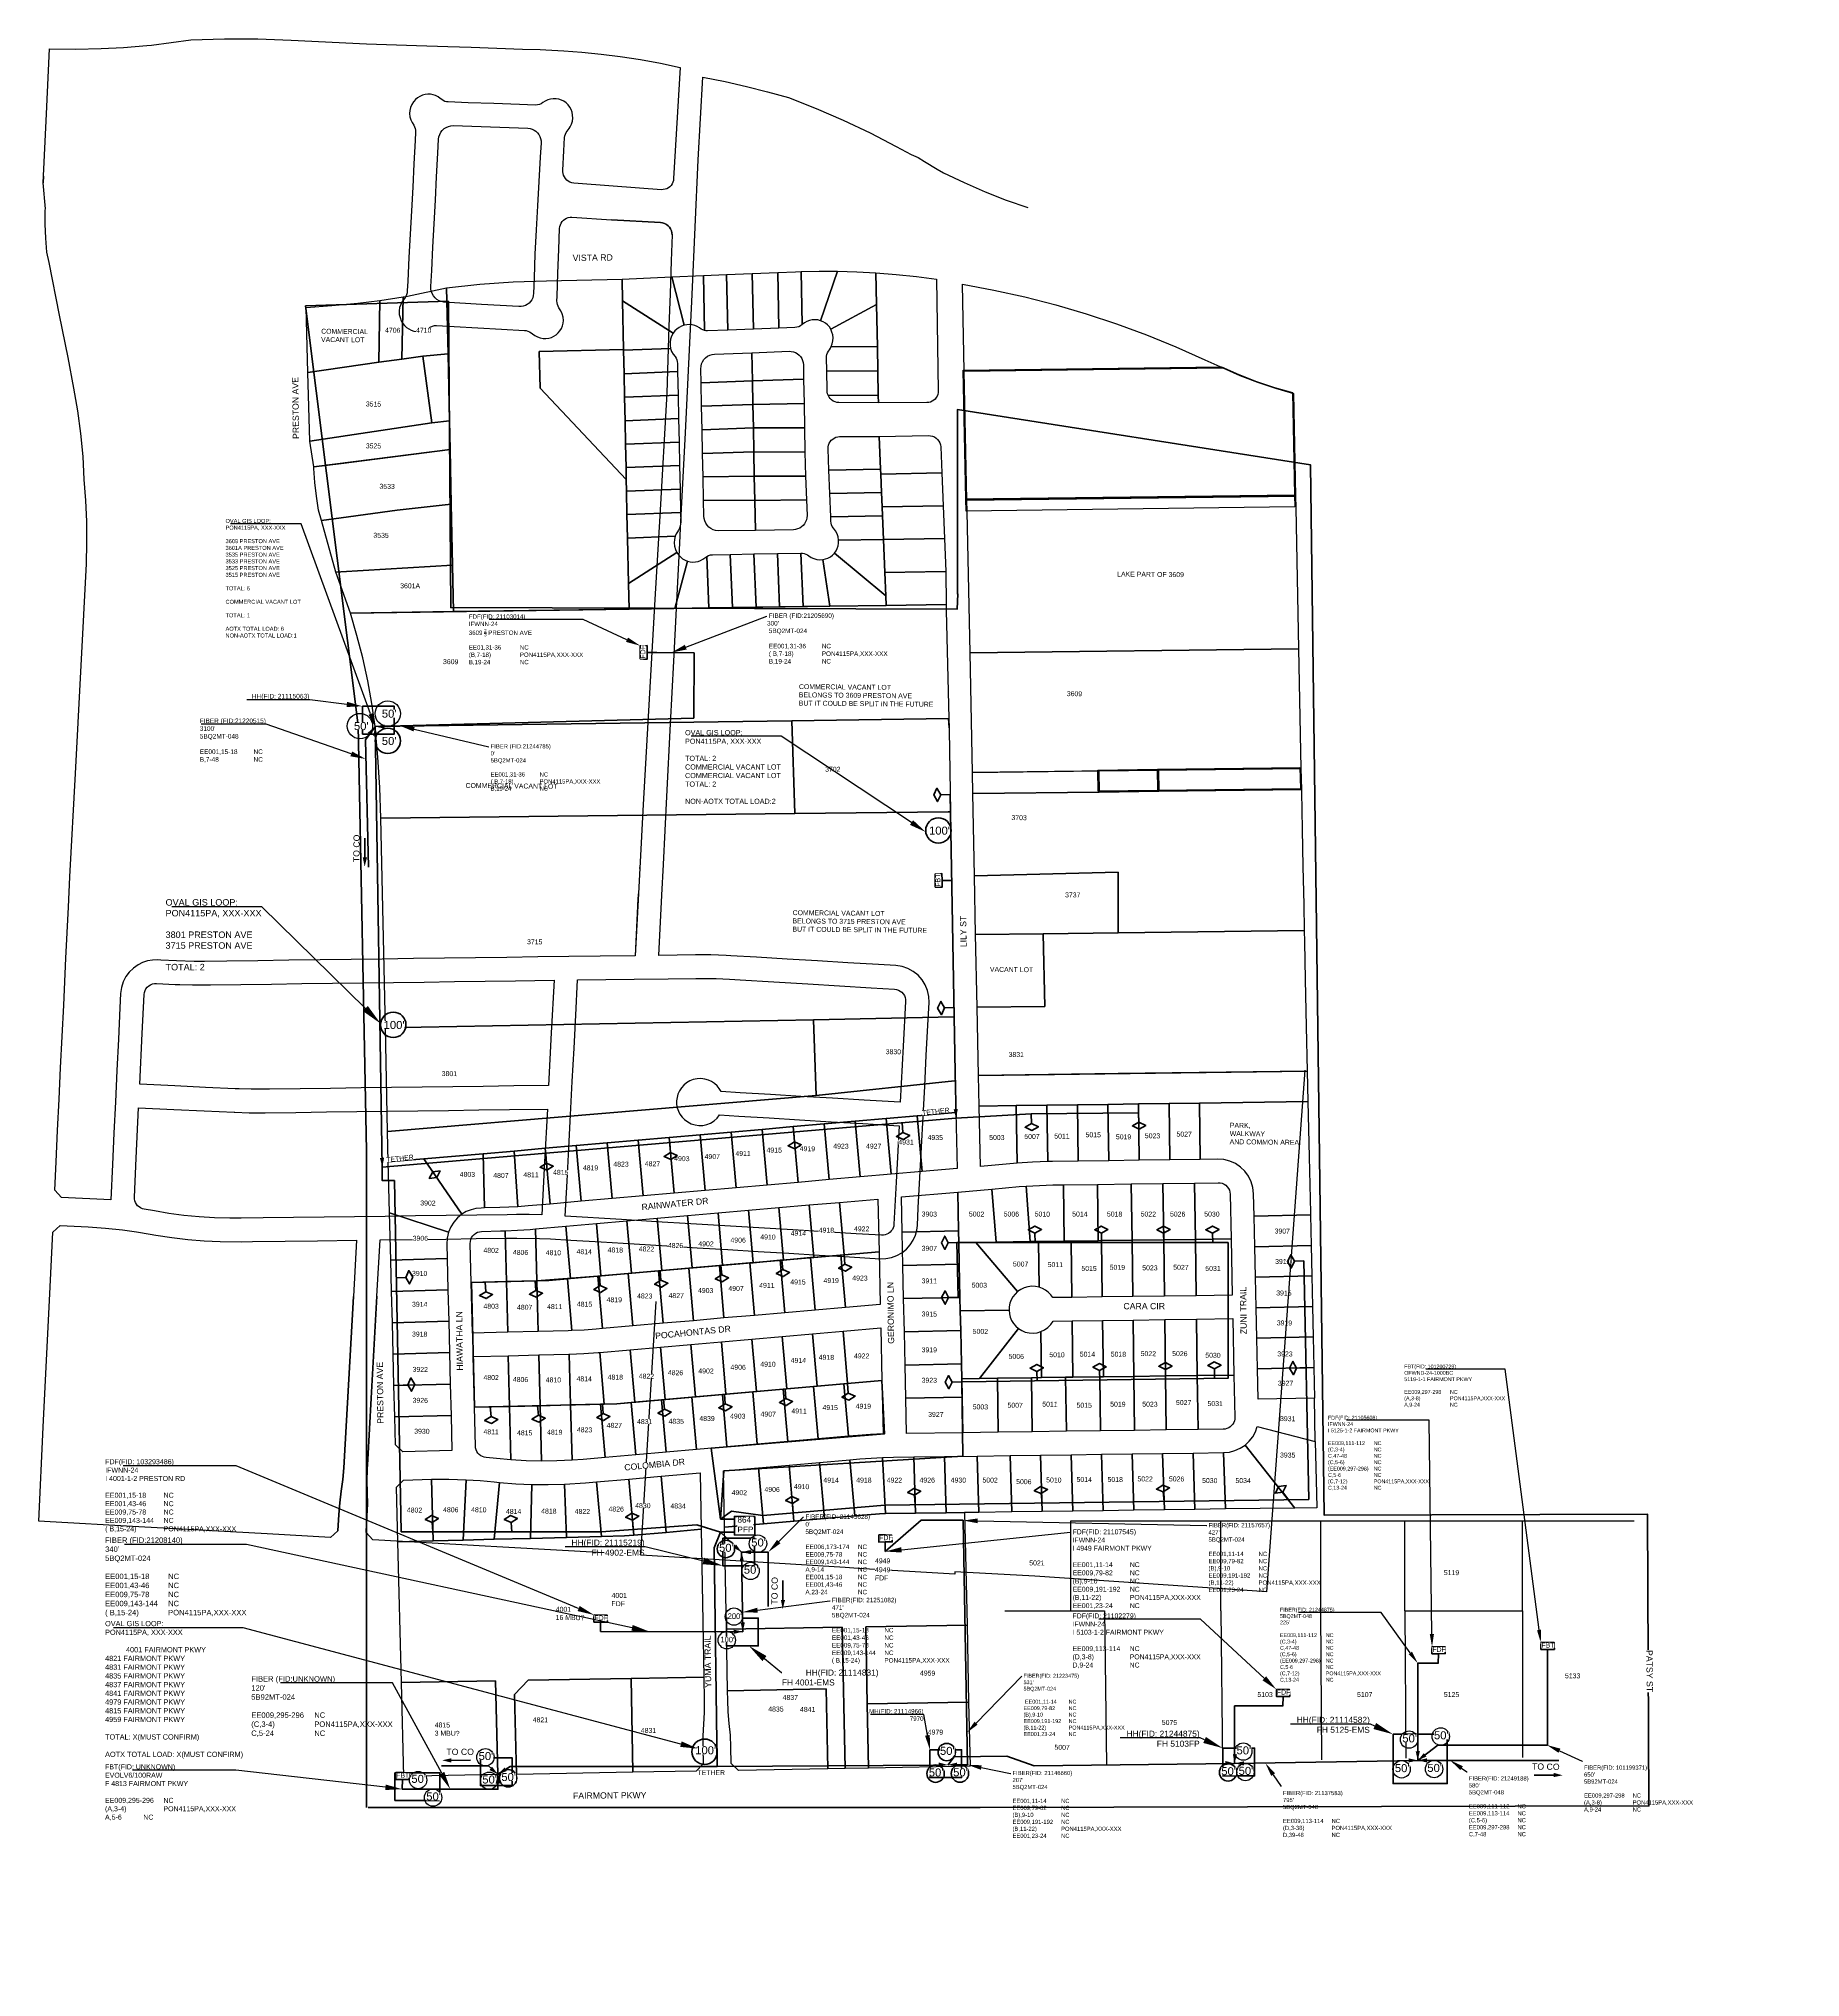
# Model space of a CAD drawing. Header units: millimetres. Extents: x -41032736 to 811436, y 699275 to 12282705.
# Drawn here: x 491364 to 495116, y 761600 to 765728 of the extents above; entities that cross this region are included whole.
import ezdxf
from ezdxf import colors
from ezdxf.entities.mleader import LeaderData, LeaderLine
from ezdxf.enums import TextEntityAlignment as Align
from ezdxf.lldxf.tags import DXFTag
from ezdxf.math import Vec2, Vec3

# ---------------------------------------------------------------- set-up
doc = ezdxf.new("R2010")
doc.units = ezdxf.units.MM
doc.header["$MEASUREMENT"] = 0
doc.linetypes.add('ACAD_ISO02W100', pattern=[15, 12, -3])
doc.layers.get('0').update_dxf_attribs({"linetype": 'CONTINUOUS'})
for name, color, linetype in [('A-Boundary', 1, 'CONTINUOUS'), ('A-StreetName', 104, 'CONTINUOUS'), ('ADDRESS', 7, 'CONTINUOUS'), ('Cable_12F_LT', 170, '12F'), ('Lot_Line', 7, 'CONTINUOUS'), ('Road', 8, 'CONTINUOUS')]:
    doc.layers.add(name, color=color, linetype=linetype)
for name, color, linetype, lineweight in [('BURIED CABLE', 80, 'CONTINUOUS', 40), ('EDGE OF PAVEMENT', 7, 'EOP', 15), ('PP B FST', 3, 'CONTINUOUS', 30), ('PROPOSED PFP', 80, 'ACAD_ISO02W100', 40)]:
    doc.layers.add(name, color=color, linetype=linetype, lineweight=lineweight)
doc.styles.add('AUDIT_D_221110082537-30', font='arial.ttf')
doc.styles.get("Standard").update_dxf_attribs({"font": 'arial.ttf'})
tags = doc.linetypes.add('12F', pattern='A,1.08,-0.018,["12F",Standard,S=0.054,R=0,X=0,Y=-0.027],-0.15', length=1.248).pattern_tags.tags
tags[6] = DXFTag(74, 10)
tags = doc.linetypes.add('EOP', pattern='A,96.411295,-0.622657,["EOP",Standard,S=5,R=0,X=0,Y=-2.467181],-16.110442', length=113.144394).pattern_tags.tags
tags[6] = DXFTag(74, 10)

# ---------------------------------------------------------------- blocks, each defined once
blk = doc.blocks.new('B_FST')
at = {"layer": 'BURIED CABLE', "color": 18, "true_color": 0x000000}
blk.add_line((0, 18.2), (0, 0), dxfattribs=at)
blk.add_lwpolyline([(0, 18.2), (-12.7, 24.8), (0, 31.5), (12.7, 24.8)], close=True, dxfattribs=at)
blk.add_attdef('COUNT', (-22.9, 36.2), '', height=9.65)
blk.add_attdef('S', text='', height=5.48).set_placement((0, 25), align=Align.MIDDLE_CENTER)

msp = doc.modelspace()

# ---------------------------------------------------------------- hatches: boundary and pattern name
at = {"layer": 'Road', "lineweight": 158, "ltscale": 50}
h = msp.add_hatch(color=0, dxfattribs=at)
h.dxf.hatch_style = 1
h.paths.add_polyline_path([(492058.3, 763965.1), (492063.4, 763984.7), (492054.4, 763984.8)])
h = msp.add_hatch(color=0, dxfattribs=at)
h.dxf.hatch_style = 1
h.paths.add_polyline_path([(492816.4, 762575.3), (492822, 762574.1), (492821.9, 762576.6)])
h = msp.add_hatch(color=0, dxfattribs=at)
h.dxf.hatch_style = 1
h.paths.add_polyline_path([(492816.4, 762547.7), (492821.9, 762546.5), (492821.9, 762549)])
h = msp.add_hatch(color=0, dxfattribs=at)
h.dxf.hatch_style = 1
h.paths.add_polyline_path([(492861.3, 762505.3), (492849.5, 762521.7), (492843.7, 762514.9)])
h = msp.add_hatch(color=0, dxfattribs=at)
h.dxf.hatch_style = 1
h.paths.add_polyline_path([(492861.3, 762505.4), (492857.1, 762485.6), (492866.1, 762485.8)])
h = msp.add_hatch(color=0, dxfattribs=at)
h.dxf.hatch_style = 1
h.paths.add_polyline_path([(492861.3, 762505.3), (492881.1, 762501.1), (492880.8, 762510.1)])
h = msp.add_hatch(color=0, dxfattribs=at)
h.dxf.hatch_style = 1
h.paths.add_polyline_path([(492948.7, 762384.1), (492953.8, 762403.6), (492944.8, 762403.8)])
h = msp.add_hatch(color=0, dxfattribs=at)
h.dxf.hatch_style = 1
h.paths.add_polyline_path([(492863.8, 762336), (492868.1, 762355.7), (492859.1, 762355.5)])
h = msp.add_hatch(color=0, dxfattribs=at)
h.dxf.hatch_style = 1
h.paths.add_polyline_path([(492863.8, 762336.1), (492844.1, 762340.3), (492844.3, 762331.3)])
h = msp.add_hatch(color=0, dxfattribs=at)
h.dxf.hatch_style = 1
h.paths.add_polyline_path([(492223.2, 762062.1), (492242.8, 762057.4), (492242.8, 762066.4)])
h = msp.add_hatch(color=0, dxfattribs=at)
h.dxf.hatch_style = 1
h.paths.add_polyline_path([(494301.3, 762061.9), (494281.6, 762066.3), (494281.8, 762057.4)])
h = msp.add_hatch(color=0, dxfattribs=at)
h.dxf.hatch_style = 1
h.paths.add_polyline_path([(494301.3, 762061.9), (494305.8, 762081.6), (494296.8, 762081.5)])
h = msp.add_hatch(color=0, dxfattribs=at)
h.dxf.hatch_style = 1
h.paths.add_polyline_path([(494301.4, 762061.9), (494319.8, 762070.3), (494314.3, 762077.4)])
h = msp.add_hatch(color=0, dxfattribs=at)
h.dxf.hatch_style = 1
h.paths.add_polyline_path([(494301.5, 762061.9), (494321.2, 762057.4), (494321, 762066.4)])
h = msp.add_hatch(color=0, dxfattribs=at)
h.dxf.hatch_style = 1
h.paths.add_polyline_path([(493300.5, 762052.3), (493280.9, 762057.5), (493280.7, 762048.5)])
h = msp.add_hatch(color=0, dxfattribs=at)
h.dxf.hatch_style = 1
h.paths.add_polyline_path([(493300.7, 762052.3), (493320.5, 762048.4), (493320.1, 762057.4)])
h = msp.add_hatch(color=0, dxfattribs=at)
h.dxf.hatch_style = 1
h.paths.add_polyline_path([(494610.2, 762030.2), (494590.6, 762035.3), (494590.5, 762026.3)])

# ---------------------------------------------------------------- linework, layer by layer
at = {"layer": 'BURIED CABLE', "color": 18, "true_color": 0x000000}
for p, q in [((492660.1, 764421.3), (492680.4, 764421)), ((493288.4, 763935.7), (493308.7, 763935.8)), ((492560.8, 762356.4), (492560.4, 762336.1)), ((494345.5, 762289.1), (494345.1, 762268.8)), ((494577.7, 762298.2), (494577.4, 762277.9)), ((494014.3, 762198), (494013.9, 762177.7))]:
    msp.add_line(p, q, dxfattribs=at)
at = {"layer": 'BURIED CABLE', "color": 18, "lineweight": 60, "true_color": 0x000000}
for points in [[(492660.1, 764421.3), (492660.1, 764407.3), (492652.5, 764407.3), (492644.9, 764407.7), (492645.2, 764421.6), (492645.5, 764435.5), (492653, 764435.6), (492659.9, 764435.8)], [(493288.4, 763935.7), (493288.7, 763921.7), (493281.1, 763921.5), (493273.5, 763921.8), (493273.5, 763935.7), (493273.6, 763949.6), (493281, 763949.9), (493287.9, 763950.3)], [(493167.3, 762527), (493153.3, 762526.9), (493153.3, 762534.5), (493153.7, 762542.2), (493167.6, 762541.9), (493181.5, 762541.5), (493181.6, 762534.1), (493181.9, 762527.2)], [(494577.7, 762298.2), (494563.7, 762298.2), (494563.7, 762305.8), (494564.1, 762313.4), (494578, 762313.1), (494591.9, 762312.8), (494592, 762305.3), (494592.3, 762298.4)], [(494345.5, 762289.1), (494331.4, 762289), (494331.4, 762296.6), (494331.8, 762304.3), (494345.7, 762303.9), (494359.7, 762303.6), (494359.8, 762296.1), (494360, 762289.3)]]:
    msp.add_lwpolyline(points, close=True, dxfattribs=at)
at = {"layer": 'BURIED CABLE', "color": 1, "linetype": 'ByBlock', "lineweight": 60, "ltscale": 30}
for points in [[(492759.9, 764420.6), (492680.4, 764421)], [(492080.9, 764263.4), (492134.6, 764264.7)], [(492095.9, 763325.4), (492080.9, 764263.4)], [(492058.8, 763984.8), (492058.8, 764026)], [(493318, 763429.2), (493315.9, 763527.3)], [(493319.9, 763164.5), (493322.4, 763047.8)], [(492816.3, 762547.7), (492765.9, 762563.3), (492561.8, 762548.4), (492135.8, 762548.4)], [(492861.3, 762505.3), (492917.8, 762505.3), (492917.8, 762389.5)], [(492949.3, 762403.8), (492949.3, 762445)], [(494301.3, 762061.9), (494601.6, 762061.9)], [(492809.5, 762048.8), (492368.6, 762048.8), (492342.1, 762032.3)], [(493314.8, 762052.4), (493342.5, 762052.4)], [(494590.5, 762030.8), (494549.3, 762030.8)]]:
    msp.add_lwpolyline(points, dxfattribs=at)
for points in [[(492053.8, 764306.6), (492121.3, 764306.6), (492121.3, 764247.5), (492053.8, 764247.5)], [(492829, 762364.8), (492896.5, 762364.8), (492896.5, 762305.7), (492829, 762305.7)], [(494248.6, 762117.6), (494364.1, 762117.6), (494364.1, 762012.4), (494248.6, 762012.4)], [(492304.8, 762067.4), (492372.3, 762067.4), (492372.3, 762008.3), (492304.8, 762008.3)], [(493262.3, 762084.5), (493329.8, 762084.5), (493329.8, 762025.4), (493262.3, 762025.4)], [(493886.1, 762088), (493953.6, 762088), (493953.6, 762028.9), (493886.1, 762028.9)], [(492123, 762035.7), (492218.2, 762035.7), (492218.2, 761976.6), (492123, 761976.6)]]:
    msp.add_lwpolyline(points, close=True, dxfattribs=at)
at = {"layer": 'BURIED CABLE', "color": 1, "linetype": 'ByBlock', "lineweight": 30, "ltscale": 30}
for centre, radius in [((492107.6, 764291), 27), ((492880.4, 762465.4), 18.5), ((492844.9, 762368.1), 18.5), ((494282.9, 762106.3), 18.5), ((494350.3, 762112.8), 18.5), ((494266.9, 762042.9), 18.5), ((494336.1, 762043.4), 18.5), ((492323.5, 762018.7), 18.5), ((492204, 761982.7), 18.5)]:
    msp.add_circle(centre, radius, dxfattribs=at)
at = {"layer": 'BURIED CABLE', "color": 1, "linetype": 'ByBlock', "lineweight": 60, "ltscale": 30}
for centre, radius in [((492107.6, 764233), 27), ((492119.3, 763628.3), 27), ((492782.4, 762080.4), 27), ((493274.3, 762033.7), 18.5), ((493897.3, 762036.3), 18.5)]:
    msp.add_circle(centre, radius, dxfattribs=at)
at = {"layer": 'BURIED CABLE', "color": 5, "linetype": 'ByBlock', "lineweight": 60, "ltscale": 30}
msp.add_circle((493280.3, 764042.2), 27, dxfattribs=at)
at = {"layer": 'Cable_12F_LT', "linetype": 'ByBlock', "lineweight": 60, "ltscale": 30}
for points in [[(492759.5, 764281.1), (492759.9, 764420.6)], [(492134.6, 764264.7), (492759.5, 764281.1)], [(493305.5, 764119), (493305.5, 764119)]]:
    msp.add_lwpolyline(points, dxfattribs=at)
at = {"layer": 'Cable_12F_LT', "color": 5, "linetype": 'ByBlock', "lineweight": 60, "ltscale": 30}
msp.add_lwpolyline([(493342.5, 762052.6), (493333.3, 762573.4), (493333.3, 762573.4), (493333.3, 762573.4)], dxfattribs=at)
at = {"layer": 'EDGE OF PAVEMENT', "linetype": 'ByBlock', "lineweight": -2}
for points in [[(491380.7, 765568.2), (491387.4, 765706.5)], [(491387.4, 765706.5), (491442.3, 765706.2), (491497.1, 765707.4)], [(491497.1, 765707.4), (491544.9, 765709.8)], [(491544.9, 765709.8), (491594.5, 765713.5)], [(491594.5, 765713.5), (491604.3, 765714.4)], [(491604.3, 765714.4), (491688.5, 765725.7)], [(491688.5, 765725.7), (491759.7, 765728.1), (491830.9, 765728), (491902.1, 765725.2)], [(491688.5, 765725.7), (491759.7, 765728.1), (491830.9, 765728), (491902.1, 765725.2)], [(491902.1, 765725.2), (492062.5, 765717)], [(491902.1, 765725.2), (492062.5, 765717)], [(492062.5, 765717), (492168.6, 765713.8)], [(492062.5, 765717), (492168.6, 765713.8)], [(492168.6, 765713.8), (492235.7, 765711.6)], [(492168.6, 765713.8), (492235.7, 765711.6)], [(492235.7, 765711.6), (492285.3, 765709.9)], [(492235.7, 765711.6), (492285.3, 765709.9)], [(492285.3, 765709.9), (492339.9, 765708.1)], [(492285.3, 765709.9), (492339.9, 765708.1)], [(492339.9, 765708.1), (492394.5, 765706.3)], [(492339.9, 765708.1), (492394.5, 765706.3)], [(492394.5, 765706.3), (492432.3, 765705.1)], [(492394.5, 765706.3), (492432.3, 765705.1)], [(492432.3, 765705.1), (492444.3, 765704.6)], [(492432.3, 765705.1), (492444.3, 765704.6)], [(492444.3, 765704.6), (492482.8, 765702.6), (492521.2, 765699.6)], [(492444.3, 765704.6), (492482.8, 765702.6), (492521.2, 765699.6)], [(492521.2, 765699.6), (492562.1, 765695.4), (492602.8, 765690.2)], [(492521.2, 765699.6), (492562.1, 765695.4), (492602.8, 765690.2)], [(492602.8, 765690.2), (492645.7, 765683.7), (492688.3, 765676), (492730.7, 765667.2)], [(492602.8, 765690.2), (492645.7, 765683.7), (492688.3, 765676), (492730.7, 765667.2)], [(492730.7, 765667.2), (492716.5, 765430.3)], [(492730.7, 765667.2), (492716.5, 765430.3)], [(492768.6, 765470.6), (492778.8, 765646.2)], [(492778.8, 765646.2), (492826, 765636.9)], [(492826, 765636.9), (492871.5, 765626.8), (492916.6, 765615.4), (492961.4, 765602.8)], [(492162.5, 765593.8), (492158.9, 765588.1), (492156.3, 765582), (492154.7, 765575.5), (492154.2, 765568.9), (492154.8, 765562.2)], [(492162.9, 765594.3), (492162.5, 765593.8)], [(492187, 765609.2), (492181.4, 765607.7), (492176.1, 765605.4), (492171.2, 765602.3), (492166.8, 765598.6), (492162.9, 765594.3)], [(492219.4, 765601.1), (492214.7, 765604.4), (492209.6, 765607), (492204.1, 765608.8), (492198.5, 765609.8), (492192.7, 765609.9), (492187, 765609.2)], [(492229.4, 765594.8), (492225.8, 765596.4), (492222.4, 765598.5), (492219.4, 765601.1)], [(492236, 765593.5), (492232.6, 765593.9), (492229.4, 765594.8)], [(492279, 765592), (492236, 765593.5)], [(492333.5, 765590.1), (492279, 765592)], [(492388.1, 765588.2), (492333.5, 765590.1)], [(492422, 765587), (492388.1, 765588.2)], [(492438.1, 765592.2), (492434.5, 765589.9), (492430.5, 765588.2), (492426.3, 765587.2), (492422, 765587)], [(492477.6, 765597.5), (492472, 765599.4), (492466.1, 765600.4), (492460.1, 765600.5), (492454.2, 765599.7), (492448.5, 765598), (492443.1, 765595.5), (492438.1, 765592.2)], [(492498.1, 765577.6), (492495.3, 765582.7), (492491.8, 765587.4), (492487.6, 765591.5), (492482.8, 765594.9), (492477.6, 765597.5)], [(492496.3, 765540.6), (492498.9, 765546.4), (492500.7, 765552.6), (492501.5, 765558.9), (492501.3, 765565.3), (492500.1, 765571.6), (492498.1, 765577.6)], [(492961.4, 765602.8), (493020, 765579.8), (493077.8, 765554.8), (493134.7, 765527.9), (493190.6, 765499)], [(491373.6, 765421.6), (491380.7, 765568.2)], [(492154.8, 765562.2), (492156.5, 765555.8), (492159.3, 765549.7), (492163, 765544.2)], [(492163, 765544.2), (492164.8, 765540.8), (492166.1, 765537.1), (492166.8, 765533.2), (492166.9, 765529.3)], [(492166.9, 765529.3), (492166, 765511.8)], [(492215.8, 765514.1), (492216.6, 765519.3), (492218.2, 765524.3), (492220.6, 765529), (492223.8, 765533.1), (492227.6, 765536.7), (492232, 765539.5), (492236.9, 765541.6), (492242, 765542.8), (492247.2, 765543.1)], [(492247.2, 765543.1), (492326.6, 765540.3)], [(492326.6, 765540.3), (492405.9, 765537.5)], [(492405.9, 765537.5), (492410.6, 765537), (492415.1, 765535.7), (492419.3, 765533.7), (492423.1, 765531.1), (492426.6, 765527.9), (492429.4, 765524.2), (492431.6, 765520.1), (492433.2, 765515.7), (492434, 765511.1), (492434.1, 765506.5)], [(492484.3, 765517.6), (492484.9, 765521.3), (492485.9, 765524.8), (492487.5, 765528.2), (492489.5, 765531.4), (492491.9, 765534.2)], [(492491.9, 765534.2), (492494.2, 765537.3), (492496.3, 765540.6)], [(492166, 765511.8), (492163.4, 765461.8)], [(492214.3, 765484.2), (492215.8, 765514.1)], [(492434.1, 765506.5), (492432.5, 765476)], [(492480.5, 765448.3), (492482.8, 765489.8)], [(492482.8, 765489.8), (492484.3, 765517.6)], [(493190.6, 765499), (493222.3, 765481.6)], [(492163.4, 765461.8), (492160.7, 765411.9)], [(492211.6, 765434.2), (492214.3, 765484.2)], [(492432.5, 765476), (492429.6, 765424.4)], [(492482, 765437.8), (492481, 765441.2), (492480.5, 765444.8), (492480.5, 765448.3)], [(492756, 765183.7), (492768.6, 765470.6)], [(493222.3, 765481.6), (493237.2, 765475.3), (493251, 765467)], [(493251, 765467), (493277.5, 765450.4)], [(493277.5, 765450.4), (493291.1, 765442.9)], [(491374.3, 765435.6), (491373.6, 765421.6)], [(491378.5, 765366.3), (491373.6, 765421.6)], [(492160.7, 765411.9), (492158.1, 765361.9)], [(492209, 765384.3), (492211.6, 765434.2)], [(492429.6, 765424.4), (492426.8, 765372.7)], [(492503.8, 765420.5), (492499.6, 765421.3), (492495.7, 765422.7), (492492, 765424.7), (492488.7, 765427.3), (492485.9, 765430.4), (492483.7, 765434), (492482, 765437.8)], [(492587.7, 765413.9), (492503.8, 765420.5)], [(492690.6, 765406.7), (492587.7, 765413.9)], [(492716.5, 765430.3), (492716, 765426.4), (492715, 765422.7), (492713.4, 765419.1), (492711.2, 765415.9), (492708.5, 765413), (492705.4, 765410.6), (492702, 765408.8), (492698.3, 765407.5), (492694.5, 765406.8), (492690.6, 765406.7)], [(492716.5, 765430.3), (492716.4, 765429.8)], [(493291.1, 765442.9), (493335, 765421.8), (493379.6, 765402.4), (493425, 765384.6), (493471, 765368.6)], [(491378, 765363.2), (491378.5, 765366.3)], [(491381.8, 765273.9), (491379.3, 765303.6), (491378, 765333.4), (491378, 765363.2)], [(492206.3, 765334.3), (492209, 765384.3)], [(492426.8, 765372.7), (492423.9, 765321)], [(492158.1, 765361.9), (492155.5, 765312)], [(492203.7, 765284.4), (492206.3, 765334.3)], [(492471.6, 765279.1), (492473.7, 765324.3)], [(492473.7, 765324.3), (492474.1, 765328.2), (492475.2, 765332.1), (492476.8, 765335.6), (492479, 765338.9), (492481.7, 765341.8), (492484.8, 765344.2), (492488.2, 765346.1), (492492, 765347.4), (492495.8, 765348.1), (492499.8, 765348.2)], [(492499.8, 765348.2), (492584.3, 765342.4)], [(492584.3, 765342.4), (492688.7, 765336.7)], [(492584.3, 765342.4), (492688.7, 765336.7)], [(492688.7, 765336.7), (492584.3, 765342.4)], [(492688.7, 765336.7), (492693, 765336), (492697.2, 765334.7), (492701, 765332.7), (492704.5, 765330.1), (492707.5, 765326.9), (492709.9, 765323.3), (492711.6, 765319.3), (492712.7, 765315.1), (492713, 765310.7)], [(492688.7, 765336.7), (492693, 765336), (492697.2, 765334.7), (492701, 765332.7), (492704.5, 765330.1), (492707.5, 765326.9), (492709.9, 765323.3), (492711.6, 765319.3), (492712.7, 765315.1), (492713, 765310.7)], [(492713, 765310.7), (492712.7, 765315.1), (492711.6, 765319.3), (492709.9, 765323.3), (492707.5, 765326.9), (492704.5, 765330.1), (492701, 765332.7), (492697.2, 765334.7), (492693, 765336), (492688.7, 765336.7)], [(492155.5, 765312), (492152.8, 765262)], [(492201.1, 765234.4), (492203.7, 765284.4)], [(492423.9, 765321), (492421.1, 765269.4)], [(492713, 765310.7), (492711.2, 765255.3)], [(492713, 765310.7), (492711.2, 765255.3)], [(491386.3, 765251.7), (491381.8, 765273.9)], [(491408.6, 765139.6), (491386.3, 765251.7)], [(492152.8, 765262), (492150.2, 765212.1)], [(492421.1, 765269.4), (492419.3, 765219.2)], [(492469.9, 765229.1), (492471.6, 765279.1)], [(492711.2, 765255.3), (492708.8, 765185.3)], [(492711.2, 765255.3), (492708.8, 765185.3)], [(492150.2, 765212.1), (492149.1, 765191.5)], [(492199.3, 765200.8), (492201.1, 765234.4)], [(492199.4, 765195.7), (492199.3, 765200.8)], [(492419.3, 765219.2), (492418.2, 765185.7)], [(492468.3, 765179.1), (492469.9, 765229.1)], [(492135.1, 765162.5), (492132.9, 765155.7), (492132, 765148.5), (492132.2, 765141.3), (492133.7, 765134.3), (492136.3, 765127.6)], [(492140.5, 765171.7), (492137.5, 765167.3), (492135.1, 765162.5)], [(492149.1, 765191.5), (492148.6, 765187.1), (492147.4, 765182.9), (492145.6, 765178.8), (492143.3, 765175.1), (492140.5, 765171.7)], [(492227.2, 765167.5), (492221.9, 765168.5), (492216.9, 765170.4), (492212.3, 765173.1), (492208.2, 765176.6), (492204.8, 765180.7), (492202.1, 765185.4), (492200.3, 765190.4), (492199.4, 765195.7)], [(492306.9, 765162.3), (492227.2, 765167.5)], [(492387.1, 765157.9), (492306.9, 765162.3)], [(492418.2, 765185.7), (492417.6, 765181.1), (492416.3, 765176.6), (492414.3, 765172.5), (492411.7, 765168.6), (492408.5, 765165.3), (492404.8, 765162.5), (492400.7, 765160.3), (492396.3, 765158.8), (492391.8, 765158), (492387.1, 765157.9)], [(492467.9, 765170), (492468.3, 765179.1)], [(492472.2, 765155.1), (492470.3, 765158.5), (492468.9, 765162.2), (492468.1, 765166.1), (492467.9, 765170)], [(492708.8, 765185.3), (492706.5, 765115.3)], [(492708.8, 765185.3), (492706.5, 765115.3)], [(492741.7, 764889.2), (492756, 765183.7)], [(491426.6, 765049.6), (491408.6, 765139.6)], [(492136.3, 765127.6), (492139.3, 765122.4), (492143, 765117.7), (492147.3, 765113.6), (492152.2, 765110.1), (492157.6, 765107.4)], [(492199, 765114.9), (492203, 765116.4), (492207.1, 765117.3), (492211.4, 765117.4)], [(492211.4, 765117.4), (492249.3, 765115.3)], [(492470.6, 765101.7), (492474.4, 765106.2), (492477.4, 765111.3), (492479.7, 765116.7), (492481.1, 765122.4), (492481.6, 765128.3)], [(492481.6, 765128.3), (492481.1, 765135.5), (492479.3, 765142.5), (492476.3, 765149.1), (492472.2, 765155.1)], [(492157.6, 765107.4), (492162.9, 765105.7), (492168.4, 765104.8), (492174, 765104.7), (492179.6, 765105.4), (492185, 765107), (492190.1, 765109.3)], [(492190.1, 765109.3), (492199, 765114.9)], [(492249.3, 765115.3), (492299.4, 765112.6)], [(492299.4, 765112.6), (492349.6, 765109.8)], [(492349.6, 765109.8), (492399, 765107.1)], [(492399, 765107.1), (492402.7, 765106.7), (492406.2, 765105.6), (492409.6, 765104.1), (492412.8, 765102.2), (492415.6, 765099.8)], [(492415.6, 765099.8), (492420.7, 765096), (492426.3, 765093.1), (492432.2, 765091.1), (492438.4, 765090), (492444.6, 765089.9)], [(492444.6, 765089.9), (492450.4, 765090.6), (492456.1, 765092.2), (492461.4, 765094.6), (492466.3, 765097.8), (492470.6, 765101.7)], [(492706.5, 765115.3), (492704.2, 765045.3)], [(492706.5, 765115.3), (492704.2, 765045.3)], [(491439.2, 764984.3), (491426.6, 765049.6)], [(492704.2, 765045.3), (492701.8, 764973.3)], [(492704.2, 765045.3), (492701.8, 764973.3)], [(491461.3, 764789.5), (491458.6, 764838.5), (491454, 764887.3), (491447.5, 764936), (491439.2, 764984.3)], [(492701.8, 764973.3), (492686.8, 764712.4)], [(492732, 764700), (492741.7, 764889.2)], [(491465.8, 764610), (491467, 764654.9), (491466.7, 764699.9), (491464.8, 764744.7), (491461.3, 764789.5)], [(492686.8, 764712.4), (492676.5, 764533.8)], [(492729, 764640.1), (492732, 764700)], [(492726.2, 764585.1), (492729, 764640.1)], [(491442.4, 764163.7), (491465.8, 764610)], [(492716.9, 764402.7), (492726.2, 764585.1)], [(492676.5, 764533.8), (492651.5, 764097.8)], [(492710.1, 764269.5), (492716.9, 764402.7)], [(492702.3, 764114.7), (492710.1, 764269.5)], [(492702.3, 764114.7), (492710.1, 764269.5)], [(491430.8, 763943.3), (491442.4, 764163.7)], [(492651.5, 764097.8), (492644.5, 763961.8)], [(492694.9, 763969.9), (492702.3, 764114.7)], [(492694.9, 763969.9), (492702.3, 764114.7)], [(492644.5, 763961.8), (492641, 763894.7)], [(492644.5, 763961.8), (492642.9, 763961.7)], [(492691.6, 763904.5), (492694.9, 763969.9)], [(491427.5, 763878.6), (491430.8, 763943.3)], [(491422.2, 763770.3), (491427.5, 763878.6)], [(491422.2, 763770.3), (491427.5, 763878.6)], [(492640, 763896.6), (492634.8, 763775.5)], [(492641, 763894.7), (492634.8, 763775.5)], [(492641, 763894.7), (492641.7, 763907.5)], [(492684.9, 763776.2), (492691.6, 763904.5)], [(491417.4, 763670.1), (491422.2, 763770.3)], [(491417.4, 763670.1), (491422.2, 763770.3)], [(491575.7, 763756.2), (491565.7, 763749.2), (491557, 763740.7), (491549.8, 763730.9), (491544.3, 763720)], [(491617.3, 763766.4), (491606.4, 763766.1), (491595.7, 763764.3), (491585.4, 763760.9), (491575.7, 763756.2)], [(491624.4, 763766), (491617.3, 763766.4)], [(491657.6, 763764.4), (491624.4, 763766)], [(491695.5, 763763.3), (491657.6, 763764.4)], [(491717.5, 763763.4), (491695.5, 763763.3)], [(491764.5, 763764), (491717.5, 763763.4)], [(491830.7, 763764.9), (491764.5, 763764)], [(491897, 763765.7), (491830.7, 763764.9)], [(491963.3, 763766.6), (491897, 763765.7)], [(492029.6, 763767.5), (491963.3, 763766.6)], [(492095.8, 763768.4), (492029.6, 763767.5)], [(492162.1, 763769.3), (492095.8, 763768.4)], [(492228.4, 763770.1), (492162.1, 763769.3)], [(492294.7, 763771), (492228.4, 763770.1)], [(492360.9, 763771.9), (492294.7, 763771)], [(492427.2, 763772.8), (492360.9, 763771.9)], [(492493.5, 763773.6), (492427.2, 763772.8)], [(492559.8, 763774.5), (492493.5, 763773.6)], [(492634.8, 763775.5), (492559.8, 763774.5)], [(492763.2, 763777.2), (492684.9, 763776.2)], [(492828.2, 763776), (492795.7, 763777.1), (492763.2, 763777.2)], [(492838.3, 763775.5), (492828.2, 763776)], [(492893.1, 763772.2), (492838.3, 763775.5)], [(492958, 763768.3), (492893.1, 763772.2)], [(493022.8, 763764.4), (492958, 763768.3)], [(493087.7, 763760.5), (493022.8, 763764.4)], [(493152.6, 763756.6), (493087.7, 763760.5)], [(493190, 763754.3), (493152.6, 763756.6)], [(493260.4, 763675.5), (493259.9, 763688.5), (493257.2, 763701.3), (493252.4, 763713.3), (493245.5, 763724.4), (493236.9, 763734.1), (493226.6, 763742.1), (493215.2, 763748.3), (493202.9, 763752.4), (493190, 763754.3)], [(491544.3, 763720), (491540.4, 763707.8), (491538.7, 763695.1)], [(491588.7, 763692.7), (491589.3, 763697), (491590.6, 763701.1), (491592.6, 763705), (491595.3, 763708.4), (491598.5, 763711.4), (491602.2, 763713.7), (491606.2, 763715.3), (491610.5, 763716.3), (491614.8, 763716.4)], [(491614.8, 763716.4), (491655.1, 763714.5)], [(491655.1, 763714.5), (491664.8, 763714)], [(491664.8, 763714), (491691.5, 763713.4), (491718.2, 763713.4)], [(491718.2, 763713.4), (491729.8, 763713.5)], [(491729.8, 763713.5), (491794.8, 763714.4)], [(491794.8, 763714.4), (491859.8, 763715.2)], [(491859.8, 763715.2), (491924.8, 763716.1)], [(491924.8, 763716.1), (491989.8, 763717)], [(491989.8, 763717), (492054.8, 763717.8)], [(492054.8, 763717.8), (492119.8, 763718.7)], [(492119.8, 763718.7), (492184.8, 763719.5)], [(492184.8, 763719.5), (492249.8, 763720.4)], [(492249.8, 763720.4), (492314.8, 763721.3)], [(492314.8, 763721.3), (492379.8, 763722.1)], [(492379.8, 763722.1), (492461.8, 763723.2)], [(492461.8, 763723.2), (492455.9, 763611.1)], [(492508, 763649), (492511.9, 763723.9)], [(492511.9, 763723.9), (492632.2, 763725.5)], [(492632.2, 763725.5), (492704.9, 763726.4)], [(492704.9, 763726.4), (492763.9, 763727.2)], [(492763.9, 763727.2), (492778.8, 763727.3)], [(492778.8, 763727.3), (492807, 763726.8), (492835.3, 763725.5)], [(492835.3, 763725.5), (492857.9, 763724.2)], [(492857.9, 763724.2), (492930, 763719.9)], [(492930, 763719.9), (493002.1, 763715.5)], [(493002.1, 763715.5), (493069.5, 763711.5)], [(491538.7, 763695.1), (491537.2, 763664.3)], [(491584.7, 763609.8), (491588.7, 763692.7)], [(493069.5, 763711.5), (493136.9, 763707.4)], [(493136.9, 763707.4), (493187, 763704.4)], [(493187, 763704.4), (493191.3, 763703.8), (493195.4, 763702.4), (493199.2, 763700.3), (493202.6, 763697.7), (493205.5, 763694.4), (493207.8, 763690.7), (493209.4, 763686.7), (493210.3, 763682.5), (493210.4, 763678.1)], [(493210.4, 763678.1), (493205.5, 763583.1)], [(493257.9, 763627.7), (493260.4, 763675.5)], [(491414.2, 763603.4), (491417.4, 763670.1)], [(491414.2, 763603.4), (491417.4, 763670.1)], [(491537.2, 763664.3), (491534, 763597.6)], [(492504.3, 763578.3), (492508, 763649)], [(491410.9, 763536.7), (491414.2, 763603.4)], [(491410.9, 763536.7), (491414.2, 763603.4)], [(491534, 763597.6), (491530.8, 763530.9)], [(491579.4, 763501.9), (491584.7, 763609.8)], [(492455.9, 763611.1), (492450.1, 763499)], [(493254.5, 763562.8), (493257.9, 763627.7)], [(492500.6, 763507.6), (492504.3, 763578.3)], [(493205.5, 763583.1), (493199.2, 763463.3)], [(493251.1, 763497.9), (493254.5, 763562.8)], [(491407.7, 763469.9), (491410.9, 763536.7)], [(491407.7, 763469.9), (491410.9, 763536.7)], [(491530.8, 763530.9), (491527.6, 763464.1)], [(492496.9, 763436.9), (492500.6, 763507.6)], [(492790.5, 763510.6), (492782.7, 763512.9), (492774.5, 763513.8), (492766.3, 763513.5), (492758.3, 763511.8), (492750.7, 763508.8), (492743.7, 763504.6)], [(492817.4, 763486.2), (492813.6, 763492.6), (492808.9, 763498.3), (492803.4, 763503.3), (492797.2, 763507.4), (492790.5, 763510.6)], [(491404.5, 763403.2), (491407.7, 763469.9)], [(491404.5, 763403.2), (491407.7, 763469.9)], [(491654.4, 763498.3), (491579.4, 763501.9)], [(491719.3, 763495.1), (491654.4, 763498.3)], [(491782.8, 763492), (491719.3, 763495.1)], [(491790.9, 763491.7), (491782.8, 763492)], [(491842.8, 763491), (491816.9, 763491), (491790.9, 763491.7)], [(491855.9, 763491.2), (491842.8, 763491)], [(491920.9, 763492), (491855.9, 763491.2)], [(491985.9, 763492.9), (491920.9, 763492)], [(492050.9, 763493.8), (491985.9, 763492.9)], [(492115.9, 763494.6), (492050.9, 763493.8)], [(492180.9, 763495.5), (492115.9, 763494.6)], [(492245.9, 763496.3), (492180.9, 763495.5)], [(492310.9, 763497.2), (492245.9, 763496.3)], [(492375.9, 763498.1), (492310.9, 763497.2)], [(492450.1, 763499), (492375.9, 763498.1)], [(492743.7, 763504.6), (492737.9, 763499.8), (492732.9, 763494.2), (492728.8, 763487.9), (492725.7, 763481), (492723.7, 763473.8), (492722.8, 763466.4)], [(492722.8, 763466.4), (492722.9, 763458.9), (492724.2, 763451.5), (492726.6, 763444.5), (492730, 763437.8), (492734.4, 763431.7), (492739.6, 763426.4)], [(492858, 763483.8), (492817.4, 763486.2)], [(492922.8, 763479.9), (492858, 763483.8)], [(492987.7, 763476), (492922.8, 763479.9)], [(493055.1, 763471.9), (492987.7, 763476)], [(493122.5, 763467.9), (493055.1, 763471.9)], [(493199.2, 763463.3), (493122.5, 763467.9)], [(493247.7, 763433), (493251.1, 763497.9)], [(491527.6, 763464.1), (491524.3, 763397.4)], [(491571.8, 763344.1), (491577, 763451.9)], [(491577, 763451.9), (491652, 763448.3)], [(491652, 763448.3), (491716.9, 763445.2)], [(491716.9, 763445.2), (491780.4, 763442.1)], [(491780.4, 763442.1), (491781.8, 763442)], [(491781.8, 763442), (491812.6, 763441.1), (491843.5, 763441)], [(491843.5, 763441), (491846.8, 763441)], [(491846.8, 763441), (491911.8, 763441.9)], [(491911.8, 763441.9), (491976.8, 763442.8)], [(491976.8, 763442.8), (492041.8, 763443.6)], [(492041.8, 763443.6), (492106.8, 763444.5)], [(492106.8, 763444.5), (492171.8, 763445.4)], [(492171.8, 763445.4), (492236.7, 763446.2)], [(492236.7, 763446.2), (492301.7, 763447.1)], [(492301.7, 763447.1), (492366.7, 763447.9)], [(492366.7, 763447.9), (492447.5, 763449)], [(492447.5, 763449), (492441.6, 763336.9)], [(492493.2, 763366.2), (492496.9, 763436.9)], [(492739.6, 763426.4), (492746.4, 763421.4), (492753.9, 763417.5), (492762, 763415), (492770.4, 763413.9), (492778.8, 763414.2), (492787.1, 763416)], [(492787.1, 763416), (492795.2, 763419.2), (492802.5, 763423.8), (492809, 763429.5), (492814.4, 763436.3)], [(492814.4, 763436.3), (492855, 763433.9)], [(492855, 763433.9), (492919.8, 763430)], [(492919.8, 763430), (492984.7, 763426.1)], [(492984.7, 763426.1), (493052.1, 763422)], [(493244.3, 763368.1), (493247.7, 763433)], [(491401.3, 763336.4), (491404.5, 763403.2)], [(491401.3, 763336.4), (491404.5, 763403.2)], [(491524.3, 763397.4), (491521.1, 763330.6)], [(493052.1, 763422), (493119.5, 763418)], [(493119.5, 763418), (493196.6, 763413.3)], [(493196.6, 763413.3), (493190.4, 763293.5)], [(491567.9, 763261.6), (491571.8, 763344.1)], [(492489.5, 763295.6), (492493.2, 763366.2)], [(493240.9, 763303.2), (493244.3, 763368.1)], [(491398.4, 763276.5), (491401.3, 763336.4)], [(491398.4, 763276.5), (491401.3, 763336.4)], [(491521.1, 763330.6), (491517.5, 763255.7)], [(492441.6, 763336.9), (492435.7, 763223.4)], [(493237.5, 763238.3), (493240.9, 763303.2)], [(491412.6, 763260.8), (491398.4, 763276.5)], [(491517.5, 763255.7), (491412.6, 763260.8)], [(491588.8, 763235.7), (491584.9, 763236.7), (491581.2, 763238.3), (491577.8, 763240.4), (491574.7, 763243.1), (491572.2, 763246.3), (491570.2, 763249.8), (491568.8, 763253.6), (491568, 763257.6), (491567.9, 763261.6)], [(492485.6, 763220.7), (492489.5, 763295.6)], [(493190.4, 763293.5), (493185.7, 763203.8)], [(491610.5, 763232), (491588.8, 763235.7)], [(491641.3, 763226.8), (491610.5, 763232)], [(491706, 763219.4), (491673.6, 763222.5), (491641.3, 763226.8)], [(491770.9, 763216.3), (491738.4, 763217.3), (491706, 763219.4)], [(491842, 763217), (491795.1, 763216.4)], [(491907, 763217.8), (491842, 763217)], [(491972, 763218.7), (491907, 763217.8)], [(492037, 763219.6), (491972, 763218.7)], [(492102, 763220.4), (492037, 763219.6)], [(492167, 763221.3), (492102, 763220.4)], [(492232, 763222.1), (492167, 763221.3)], [(492297, 763223), (492232, 763222.1)], [(492362, 763223.9), (492297, 763223)], [(492382.1, 763224.1), (492362, 763223.9)], [(492435.7, 763223.4), (492408.9, 763224.1), (492382.1, 763224.1)], [(492605.4, 763213.5), (492485.6, 763220.7)], [(493235.6, 763201.2), (493237.5, 763238.3)], [(491388.4, 763070.6), (491394, 763186.6)], [(491388.4, 763070.6), (491394, 763186.6)], [(491394, 763186.6), (491409.7, 763200.9)], [(491409.7, 763200.9), (491469.7, 763198)], [(491469.7, 763198), (491506.3, 763195.5), (491542.9, 763191.7)], [(491542.9, 763191.7), (491572.5, 763187.7), (491601.9, 763182.7)], [(491601.9, 763182.7), (491613.7, 763180.6)], [(491613.7, 763180.6), (491647.8, 763175.4), (491682, 763171.3)], [(491795.1, 763216.4), (491770.9, 763216.3)], [(492680.3, 763209), (492605.4, 763213.5)], [(492752.9, 763204.6), (492680.3, 763209)], [(492825.4, 763200.2), (492752.9, 763204.6)], [(492898, 763195.9), (492825.4, 763200.2)], [(492970.6, 763191.5), (492898, 763195.9)], [(493038, 763187.4), (492970.6, 763191.5)], [(493105.4, 763183.4), (493038, 763187.4)], [(493159.2, 763180.2), (493105.4, 763183.4)], [(493185.7, 763203.8), (493185.2, 763199.9), (493184, 763196.1), (493182.3, 763192.6), (493180.1, 763189.3), (493177.4, 763186.5), (493174.2, 763184.1), (493170.8, 763182.2), (493167, 763180.9), (493163.1, 763180.2), (493159.2, 763180.2)], [(493202.8, 763143.1), (493212.2, 763150.6), (493220.3, 763159.6), (493226.8, 763169.7), (493231.6, 763180.7)], [(493231.6, 763180.7), (493234.3, 763190.8), (493235.6, 763201.2)], [(491682, 763171.3), (491716.4, 763168.5), (491750.9, 763166.8)], [(491750.9, 763166.8), (491795.7, 763166.4)], [(491795.7, 763166.4), (491819.8, 763166.7)], [(491819.8, 763166.7), (491888.8, 763167.6)], [(491888.8, 763167.6), (491957.8, 763168.5)], [(491957.8, 763168.5), (492041.1, 763169.6)], [(492041.1, 763169.6), (492034.4, 763049.5)], [(492084.5, 763050.2), (492091.1, 763170.3)], [(492091.1, 763170.3), (492166.1, 763171.3)], [(492166.1, 763171.3), (492231.1, 763172.1)], [(492231.1, 763172.1), (492296.1, 763173)], [(492296.1, 763173), (492361.1, 763173.8)], [(492361.1, 763173.8), (492382.7, 763174.1)], [(492382.7, 763174.1), (492430.6, 763173.6)], [(492430.6, 763173.6), (492454.2, 763172.5)], [(492454.2, 763172.5), (492497.4, 763169.9)], [(492497.4, 763169.9), (492562.3, 763166)], [(492562.3, 763166), (492632.2, 763161.8)], [(492632.2, 763161.8), (492702, 763157.6)], [(492702, 763157.6), (492766.9, 763153.6)], [(492766.9, 763153.6), (492831.8, 763149.7)], [(492831.8, 763149.7), (492896.7, 763145.8)], [(492896.7, 763145.8), (492961.6, 763141.9)], [(492961.6, 763141.9), (493026.4, 763138)], [(493026.4, 763138), (493091.3, 763134.1)], [(493091.3, 763134.1), (493156.2, 763130.2)], [(493156.2, 763130.2), (493168.5, 763130.5), (493180.6, 763132.8), (493192.1, 763137), (493202.8, 763143.1)], [(491373.9, 762771.2), (491388.4, 763070.6)], [(492034.4, 763049.5), (492016.8, 762735.2)], [(492016.8, 762735.2), (492034.4, 763049.5)], [(492072.5, 762833.6), (492084.5, 763050.2)], [(492084.5, 763050.2), (492072.5, 762833.6)], [(492072.5, 762833.6), (492084.5, 763050.2)], [(492848.6, 762486.7), (492646.7, 762499.1), (492678.9, 763039.4)], [(492065.2, 762702.5), (492072.5, 762833.6)], [(492072.5, 762833.6), (492065.2, 762702.5)], [(492065.2, 762702.5), (492072.5, 762833.6)], [(491364.3, 762571.4), (491373.9, 762771.2)], [(492016.8, 762735.2), (492014, 762685.2)], [(492014, 762685.2), (492016.8, 762735.2)], [(492014, 762685.2), (492012, 762660.2), (492008.7, 762635.5)], [(492008.7, 762635.5), (492012, 762660.2), (492014, 762685.2)], [(492063.6, 762632.4), (492063.1, 762657.4), (492063.9, 762682.4)], [(492063.9, 762682.4), (492063.1, 762657.4), (492063.6, 762632.4)], [(492063.9, 762682.4), (492065.2, 762702.5)], [(492065.2, 762702.5), (492063.9, 762682.4)], [(492008.7, 762635.5), (492005.4, 762610.7), (492003.4, 762585.7)], [(492003.4, 762585.7), (492005.4, 762610.7), (492008.7, 762635.5)], [(492063.3, 762582.4), (492064.1, 762607.4), (492063.6, 762632.4)], [(492063.6, 762632.4), (492064.1, 762607.4), (492063.3, 762582.4)], [(491388.3, 762570.2), (491364.3, 762571.4)], [(491564.1, 762560.3), (491388.3, 762570.2)], [(491603.9, 762558), (491564.1, 762560.3)], [(491850.9, 762544.2), (491603.9, 762558)], [(492003.4, 762585.7), (492001.5, 762550.8)], [(492001.5, 762550.8), (492003.4, 762585.7)], [(492061.4, 762547.4), (492063.3, 762582.4)], [(492063.3, 762582.4), (492061.4, 762547.4)], [(491985.7, 762536.6), (491850.9, 762544.2)], [(492001.5, 762550.8), (491985.7, 762536.6)], [(491985.7, 762536.6), (492001.5, 762550.8)], [(492075.5, 762531.6), (492061.4, 762547.4)], [(492061.4, 762547.4), (492075.5, 762531.6)], [(492265.7, 762521), (492075.5, 762531.6)], [(492302.5, 762518.9), (492265.7, 762521)], [(492302.5, 762518.9), (492265.7, 762521)], [(492352.4, 762516.1), (492302.5, 762518.9)], [(492352.4, 762516.1), (492302.5, 762518.9)], [(492568.3, 762504.1), (492352.4, 762516.1)], [(492568.3, 762504.1), (492352.4, 762516.1)], [(492848.6, 762486.7), (492646.7, 762499.1)], [(493081.8, 762472.4), (492848.6, 762486.7)], [(493081.8, 762472.4), (492848.6, 762486.7)], [(493109.8, 762470.7), (493081.8, 762472.4)], [(493109.8, 762470.7), (493081.8, 762472.4)], [(493315.4, 762458.2), (493109.8, 762470.7)], [(493315.4, 762458.2), (493109.8, 762470.7)], [(493315.7, 762463.6), (493315.4, 762458.2)], [(493485.5, 762454.4), (493315.7, 762463.6)], [(493485.5, 762454.4), (493315.7, 762463.6)], [(493485.5, 762454.4), (493485.5, 762454.4)], [(493980.2, 762421.2), (493485.5, 762454.4)]]:
    msp.add_lwpolyline(points, dxfattribs=at)
at = {"layer": 'Lot_Line'}
for points in [[(492621.4, 764513.7), (492247.4, 764508.3), (492245.3, 764607.3), (492242.6, 764736.9), (492240.2, 764853.8), (492238.9, 764914.2), (492235.9, 765056.9), (492232.9, 765197.5), (492303.8, 765205.2), (492374.8, 765210.3), (492446, 765212.8), (492606.6, 765216.4), (492607.6, 765170.3), (492609.7, 765066.3), (492430.2, 765062.4), (492431.9, 764984.3), (492615.6, 764789.9), (492616.1, 764764.8), (492617.1, 764714.8), (492618.2, 764664.8), (492620.2, 764568)], [(492738.7, 765118), (492733.2, 765116.1), (492728.1, 765113.4), (492723.4, 765110), (492719.3, 765106), (492715.7, 765101.5), (492715.3, 765100.9), (492607.6, 765170.3), (492606.6, 765216.4), (492712.6, 765221)], [(492738.7, 765118), (492712.6, 765221), (492779.7, 765223.7), (492782, 765106.8), (492778.3, 765108.1), (492774.8, 765110), (492771.6, 765112.4), (492766.7, 765115.3), (492761.4, 765117.5), (492755.8, 765118.9), (492750, 765119.5), (492744.3, 765119.2)], [(492829.3, 765225.8), (492831.7, 765107.7), (492788.7, 765106), (492785.3, 765106.2), (492782, 765106.8), (492779.7, 765223.7)], [(492886.2, 765109.8), (492831.7, 765107.7), (492829.3, 765225.8), (492883.9, 765228)], [(492940.8, 765111.9), (492886.2, 765109.8), (492883.9, 765228), (492938.5, 765230.2)], [(492990.3, 765119.6), (492986.9, 765117), (492983.1, 765115), (492978.9, 765113.8), (492974.7, 765113.2), (492940.8, 765111.9), (492938.5, 765230.2), (492976.2, 765231.8), (492988.2, 765232.2)], [(493029.4, 765127.8), (493023.6, 765129.3), (493017.6, 765129.8), (493011.7, 765129.5), (493005.9, 765128.2), (493000.3, 765126.1), (492995, 765123.2), (492990.3, 765119.6), (492988.2, 765232.2), (493026.7, 765233), (493065.3, 765232.9)], [(493147.4, 765229.5), (493148.7, 765162.4), (493051.2, 765109.5), (493048.1, 765114.4), (493044.2, 765118.8), (493039.7, 765122.5), (493034.8, 765125.6), (493029.4, 765127.8), (493065.3, 765232.9), (493106.4, 765231.7)], [(493152.6, 764952.8), (493152.3, 764968.3), (493151.4, 765020.2), (493150.4, 765071.9), (493148.7, 765162.4), (493147.4, 765229.5), (493190.6, 765226.1), (493233.7, 765221.6), (493276.6, 765216), (493279.9, 764978.7), (493279.7, 764974.8), (493279, 764970.9), (493277.6, 764967.3), (493275.7, 764963.9), (493273.2, 764960.9), (493270.3, 764958.2), (493267, 764956.1), (493263.5, 764954.6), (493259.7, 764953.6), (493255.8, 764953.2)], [(493885.8, 765027.3), (493335.4, 765020.5), (493331.7, 765205.2), (493398.4, 765192.9), (493464.6, 765178.4), (493530.3, 765161.5), (493595.3, 765142.5), (493659.7, 765121.2), (493723.3, 765097.7), (493786.1, 765072), (493847.9, 765044.2)], [(491937.6, 765017.7), (491934, 765156.1), (491988.8, 765159.9), (492043.5, 765165.2), (492090.9, 765171), (492088.4, 765039.4)], [(492137.5, 765046), (492088.4, 765039.4), (492090.9, 765171), (492140.1, 765178.4)], [(492137.5, 765046), (492140.1, 765178.4), (492149.8, 765180), (492232.9, 765197.5), (492235.9, 765056.9), (492182, 765052)], [(492710, 765068.8), (492609.8, 765064.7), (492609.7, 765066.3), (492607.6, 765170.3), (492715.3, 765100.9), (492712.2, 765095), (492710, 765088.7), (492708.9, 765082.1), (492708.9, 765075.4)], [(493150.4, 765071.9), (493052.2, 765072.5), (493054.4, 765078.4), (493055.7, 765084.7), (493056, 765091.1), (493055.3, 765097.4), (493053.7, 765103.6), (493051.2, 765109.5), (493148.7, 765162.4)], [(491941.3, 764871.1), (491937.6, 765017.7), (492088.4, 765039.4), (492137.5, 765046), (492182, 765052), (492201.4, 764909.9)], [(492235.9, 765056.9), (492238.9, 764914.2), (492201.4, 764909.9), (492182, 765052)], [(492431.9, 764984.3), (492430.2, 765062.4), (492609.7, 765066.3), (492609.8, 765064.7), (492610.8, 765014.7), (492611.9, 764964.7), (492612.9, 764914.7), (492614, 764864.8), (492615, 764814.8), (492615.6, 764789.9)], [(492724.5, 765036.9), (492724.9, 765019.3), (492610.8, 765014.7), (492609.8, 765064.7), (492710, 765068.8), (492712.2, 765062.5), (492715.4, 765056.7), (492719.5, 765051.5), (492721.6, 765048.2), (492723.2, 765044.6), (492724.2, 765040.8)], [(492884.2, 764999.6), (492775.1, 764995.4), (492774.4, 765025.4), (492774.8, 765030.6), (492776, 765035.7), (492778.1, 765040.5), (492781, 765044.9), (492784.5, 765048.7), (492788.7, 765051.9), (492793.4, 765054.3), (492798.4, 765055.8), (492803.6, 765056.5), (492882.9, 765059.6)], [(492992.7, 765033.8), (492993.3, 765003.3), (492884.2, 764999.6), (492882.9, 765059.6), (492962.3, 765062.7), (492966.9, 765062.5), (492971.5, 765061.6), (492975.9, 765059.9), (492979.9, 765057.6), (492983.6, 765054.7), (492986.7, 765051.2), (492989.2, 765047.3), (492991.1, 765043), (492992.2, 765038.5)], [(493151.4, 765020.2), (493042.5, 765020.8), (493041.9, 765048.6), (493042.2, 765052.3), (493043, 765055.9), (493044.3, 765059.4), (493046, 765062.7), (493048.3, 765065.7), (493050.4, 765069), (493052.2, 765072.5), (493150.4, 765071.9)], [(492726, 764969.3), (492611.9, 764964.7), (492610.8, 765014.7), (492724.9, 765019.3)], [(492885.2, 764949.6), (492776.1, 764945.4), (492775.1, 764995.4), (492884.2, 764999.6)], [(492994.3, 764951.6), (492885.2, 764949.6), (492884.2, 764999.6), (492993.3, 765003.3)], [(493152.3, 764968.3), (493045.5, 764968.9), (493044.3, 764972.2), (493043.5, 764975.7), (493043.2, 764979.2), (493042.5, 765020.8), (493151.4, 765020.2)], [(494041, 764754.4), (493341, 764745.7), (493335.4, 765020.5), (493885.8, 765027.3), (493922.6, 765011.1), (493960.1, 764996.6), (493998.2, 764983.8), (494036.9, 764972.7)], [(492727, 764919.3), (492612.9, 764914.7), (492611.9, 764964.7), (492726, 764969.3)], [(492995.2, 764899.9), (492886.3, 764899.6), (492885.2, 764949.6), (492994.3, 764951.6)], [(493152.6, 764952.8), (493068.5, 764953.2), (493064.3, 764953.7), (493060.3, 764954.8), (493056.5, 764956.5), (493053, 764958.9), (493049.9, 764961.8), (493047.4, 764965.2), (493045.5, 764968.9), (493152.3, 764968.3)], [(492238.9, 764914.2), (492240.2, 764853.8), (491950.2, 764816.3), (491941.3, 764871.1), (492201.4, 764909.9)], [(492728.1, 764869.3), (492614, 764864.8), (492612.9, 764914.7), (492727, 764919.3)], [(492886.3, 764899.6), (492777.2, 764895.4), (492776.1, 764945.4), (492885.2, 764949.6)], [(492729.1, 764819.3), (492615, 764814.8), (492614, 764864.8), (492728.1, 764869.3)], [(492887.3, 764848.7), (492778.2, 764845.3), (492777.2, 764895.4), (492886.3, 764899.6)], [(492996.2, 764848.1), (492887.3, 764848.7), (492886.3, 764899.6), (492995.2, 764899.9)], [(493046.8, 764809.8), (493045.6, 764855.1), (493045.7, 764859), (493046.5, 764862.9), (493047.8, 764866.6), (493049.8, 764870), (493052.3, 764873.1), (493055.2, 764875.7), (493058.5, 764877.9), (493062.1, 764879.5), (493065.9, 764880.5), (493069.8, 764880.8), (493154.5, 764881.3), (493157.3, 764811.9)], [(493285.2, 764859.1), (493287.5, 764803.7), (493157.7, 764801.2), (493157.3, 764811.9), (493154.5, 764881.3), (493259.1, 764883.2), (493263.5, 764882.9), (493267.7, 764881.9), (493271.7, 764880.2), (493275.3, 764877.8), (493278.5, 764874.9), (493281.2, 764871.4), (493283.2, 764867.6), (493284.6, 764863.4)], [(491950.2, 764816.3), (492008.4, 764823.8), (492240.2, 764853.8), (492242.6, 764736.9), (492127.3, 764724.1), (492008.1, 764708.1), (491966.5, 764702.5), (491960.4, 764724.3), (491955.7, 764753.8), (491952.2, 764783.4), (491950, 764813.2)], [(492888.3, 764797), (492779.3, 764795.3), (492778.2, 764845.3), (492887.3, 764848.7)], [(492997.2, 764796.4), (492888.3, 764797), (492887.3, 764848.7), (492996.2, 764848.1)], [(492730.2, 764769.3), (492616.1, 764764.8), (492615.6, 764789.9), (492615, 764814.8), (492729.1, 764819.3)], [(492889.2, 764745.2), (492780.3, 764745.3), (492779.3, 764795.3), (492888.3, 764797)], [(492999.1, 764746.3), (492889.2, 764745.2), (492888.3, 764797), (492997.2, 764796.4)], [(493048.8, 764759.8), (493046.8, 764809.8), (493157.3, 764811.9), (493157.7, 764801.2), (493159.3, 764761.9)], [(493290.3, 764733.7), (493160.6, 764731.3), (493159.3, 764761.9), (493157.7, 764801.2), (493287.5, 764803.7)], [(492731.2, 764719.3), (492617.1, 764714.8), (492616.1, 764764.8), (492730.2, 764769.3)], [(492780.3, 764745.3), (492889.2, 764745.2), (492891.1, 764681.2), (492811.3, 764680.5), (492805.9, 764681.1), (492800.8, 764682.6), (492796, 764685), (492791.7, 764688.2), (492787.9, 764692.1), (492785, 764696.5), (492782.8, 764701.4), (492781.5, 764706.6), (492781, 764711.7)], [(492999.1, 764746.3), (493000.5, 764712.7), (493000.2, 764708.1), (492999.2, 764703.6), (492997.5, 764699.2), (492995.2, 764695.2), (492992.3, 764691.7), (492988.8, 764688.6), (492984.9, 764686.1), (492980.6, 764684.3), (492976.1, 764683.1), (492971.5, 764682.7), (492891.1, 764681.2), (492889.2, 764745.2)], [(493048.8, 764759.8), (493159.3, 764761.9), (493160.6, 764731.3), (493161.4, 764711.9), (493050.9, 764709.8)], [(494047.6, 764429.3), (493347.7, 764420.6), (493341.6, 764720.5), (493341, 764745.7), (494041, 764754.4), (494041.5, 764729.2)], [(492242.6, 764736.9), (492245.3, 764607.3), (492007.8, 764593), (491997, 764592.3), (491966.5, 764702.5), (492008.1, 764708.1), (492127.3, 764724.1)], [(492731.7, 764698.7), (492731.4, 764694.3), (492730.6, 764690), (492729.1, 764685.8), (492727.1, 764681.9), (492724.6, 764678.3), (492721.9, 764673.7), (492719.9, 764668.8), (492618.2, 764664.8), (492617.1, 764714.8), (492731.2, 764719.3)], [(493050.9, 764709.8), (493161.4, 764711.9), (493163.4, 764662), (493067.9, 764660.1), (493066.9, 764667.3), (493064.6, 764674.2), (493061.1, 764680.5), (493056.6, 764686.2), (493054.4, 764689.5), (493052.8, 764693.1), (493051.7, 764696.8), (493051.2, 764700.8)], [(493293.1, 764663.8), (493163.4, 764662), (493161.4, 764711.9), (493160.6, 764731.3), (493290.3, 764733.7)], [(492723.6, 764634), (492620.2, 764568), (492618.2, 764664.8), (492719.9, 764668.8), (492718.2, 764661.8), (492717.7, 764654.6), (492718.5, 764647.4), (492720.5, 764640.5)], [(493058.9, 764632.8), (493062.4, 764637.6), (493065, 764642.9), (493066.9, 764648.5), (493067.8, 764654.3), (493067.9, 764660.1), (493163.4, 764662), (493166.2, 764591.3), (493168.3, 764541.8)], [(493296, 764593.8), (493166.2, 764591.3), (493163.4, 764662), (493293.1, 764663.8)], [(492719, 764515.1), (492621.4, 764513.7), (492620.2, 764568), (492723.6, 764634), (492727, 764629), (492731, 764624.6), (492735.6, 764620.8), (492740.8, 764617.8), (492746.3, 764615.5)], [(492791.5, 764516.1), (492719.4, 764515.1), (492719, 764515.1), (492746.3, 764615.5), (492751.7, 764614.2), (492757.3, 764613.7), (492762.9, 764614), (492768.4, 764615.1), (492773.7, 764617), (492778.6, 764619.7), (492787.1, 764625.9)], [(492841.8, 764516.9), (492791.5, 764516.1), (492787.1, 764625.9), (492790.9, 764627.8), (492795, 764628.9), (492799.3, 764629.4), (492837.2, 764630.1)], [(492892, 764517.6), (492841.8, 764516.9), (492837.2, 764630.1), (492887.4, 764631.1)], [(492942.2, 764518.3), (492892, 764517.6), (492887.4, 764631.1), (492937.6, 764632)], [(492992.5, 764519), (492942.2, 764518.3), (492937.6, 764632), (492987.1, 764633)], [(493033.9, 764619.1), (493049.2, 764519.9), (492992.5, 764519), (492987.1, 764633), (492990.8, 764632.8), (492994.4, 764632), (492997.9, 764630.8), (493001.2, 764629), (493004.2, 764626.8), (493009.5, 764623.5), (493015.3, 764621), (493021.4, 764619.4), (493027.6, 764618.8)], [(493049.2, 764519.9), (493049.2, 764519.9), (493033.9, 764619.1), (493039.6, 764620.3), (493045.1, 764622.3), (493050.2, 764625.1), (493054.9, 764628.6), (493058.9, 764632.8), (493168.3, 764541.8), (493169.1, 764521.6)], [(492247.4, 764508.3), (492028, 764505.1), (491997, 764592.3), (492007.8, 764593), (492245.3, 764607.3), (492247.4, 764508.3)], [(493169.1, 764521.6), (493169.1, 764521.6), (493168.3, 764541.8), (493166.2, 764591.3), (493294, 764593.8), (493296, 764593.8), (493296.6, 764523.4)], [(493302.7, 764280.8), (493303.2, 764260.5), (493303.1, 764261.4), (493301.8, 764280.8), (492968.5, 764276), (492968.1, 764276), (492080.9, 764263.4), (492073.7, 764312.4), (492064.8, 764361.1), (492054.2, 764409.5), (492041.9, 764457.5), (492028, 764505.1), (492621.4, 764513.7), (493049.2, 764519.9), (493049.2, 764519.9), (493169.1, 764521.6), (493169.1, 764521.6), (493296.6, 764523.4), (493296.9, 764510.9)], [(494052.6, 764174.3), (493352.9, 764165.7), (493347.7, 764420.6), (494047.6, 764429.3)], [(492974.4, 764078), (492093.1, 764068.5), (492090.5, 764133.5), (492086.4, 764198.5), (492080.9, 764263.4), (492968.1, 764276)], [(493301.5, 764081.6), (492974.4, 764078), (492968.1, 764276), (492968.5, 764276), (493301.8, 764280.8), (493303.1, 764261.4), (493303.2, 764260.5), (493303.3, 764255.5), (493306.1, 764081.6)], [(493622.8, 764124), (493353.8, 764120.7), (493352.9, 764165.7), (493621.9, 764169)], [(493749.8, 764125.6), (493622.8, 764124), (493621.9, 764169), (493748.9, 764170.6)], [(494053.5, 764129.4), (493749.8, 764125.6), (493748.9, 764170.6), (494052.6, 764174.3)], [(494056.8, 763964.9), (494058.5, 763884.9), (494059.6, 763829.4), (493663.4, 763824.4), (493663, 763953.3), (493357.4, 763945.7), (493353.8, 764120.7), (493622.8, 764124), (493749.8, 764125.6), (494053.5, 764129.4), (494053.6, 764124.8), (494055.2, 764044.9)], [(493014.2, 763639.2), (492102.6, 763621.6), (492093.1, 764068.5), (492974.4, 764078), (493301.5, 764081.6), (493306.1, 764081.6), (493313.3, 763645)], [(493503.6, 763822.4), (493359.1, 763820.5), (493357.4, 763945.7), (493663, 763953.3), (493663.4, 763824.4)], [(493506.7, 763667.4), (493362.7, 763665.6), (493359.1, 763820.5), (493503.6, 763822.4)], [(493663.4, 763524.4), (493366, 763520.6), (493362.7, 763665.6), (493506.7, 763667.4), (493503.6, 763822.4), (493663.4, 763824.4), (494059.6, 763829.4), (494060.1, 763804.9), (494061.7, 763724.9), (494063.8, 763624.9), (494065.7, 763529.5)], [(492107.3, 763401), (492102.6, 763621.6), (493014.2, 763639.2), (493020, 763477.9)], [(493020, 763477.9), (493014.2, 763639.2), (493313.3, 763645), (493316.3, 763508.8), (493314.8, 763508.7)], [(492108.7, 763336.2), (492107.3, 763401), (493020, 763477.9), (493314.8, 763508.7), (493316.3, 763508.8), (493317.8, 763441.7), (493235.3, 763434.5), (493169.2, 763428.7), (493103.2, 763423), (493037.2, 763417.2), (492971.2, 763411.5), (492905.1, 763405.7), (492839.1, 763399.9), (492773.1, 763394.2), (492707, 763388.4), (492641, 763382.7), (492575, 763376.9), (492508.9, 763371.1), (492442.9, 763365.4), (492376.9, 763359.6), (492310.5, 763353.8), (492184.3, 763342.8)], [(493367.5, 763455.2), (493366, 763520.6), (494065.7, 763529.5), (494067.4, 763464.8), (493836.5, 763461.6), (493771.5, 763460.7), (493706.5, 763459.8), (493641.5, 763458.9), (493576.5, 763458), (493511.6, 763457.1), (493445.7, 763456.2)], [(494070, 763347.3), (494072.9, 763227.8), (494073, 763223.5), (493952.7, 763220.9), (493951.6, 763268.7), (493950.2, 763281.7), (493946.6, 763294.2), (493940.9, 763305.9), (493933.2, 763316.4), (493923.9, 763325.4), (493913.1, 763332.7), (493901.2, 763338), (493888.6, 763341.2), (493875.6, 763342.1), (493838.2, 763341.6), (493836.5, 763461.6), (494067.4, 763464.8)], [(493113.6, 763304.3), (493047.5, 763298.6), (493037.2, 763417.2), (493103.2, 763423)], [(493179.6, 763310.1), (493113.6, 763304.3), (493103.2, 763423), (493169.2, 763428.7)], [(493245.6, 763315.8), (493179.6, 763310.1), (493169.2, 763428.7), (493235.3, 763434.5)], [(493320.3, 763322.4), (493245.6, 763315.8), (493235.3, 763434.5), (493317.8, 763441.7)], [(493367.5, 763455.2), (493445.7, 763456.2), (493448.3, 763333.5), (493370.3, 763326.7)], [(493513.2, 763337.1), (493480.7, 763335.8), (493448.3, 763333.5), (493445.7, 763456.2), (493511.6, 763457.1)], [(493511.6, 763457.1), (493576.5, 763458), (493578.2, 763338), (493523.3, 763337.3), (493513.2, 763337.1)], [(493643.2, 763338.9), (493578.2, 763338), (493576.5, 763458), (493641.5, 763458.9)], [(493708.2, 763339.8), (493643.2, 763338.9), (493641.5, 763458.9), (493706.5, 763459.8)], [(493773.2, 763340.7), (493708.2, 763339.8), (493706.5, 763459.8), (493771.5, 763460.7)], [(493838.2, 763341.6), (493773.2, 763340.7), (493771.5, 763460.7), (493836.5, 763461.6)], [(492651.4, 763264), (492585.3, 763258.2), (492575, 763376.9), (492641, 763382.7)], [(492717.4, 763269.8), (492651.4, 763264), (492641, 763382.7), (492707, 763388.4)], [(492783.4, 763275.5), (492717.4, 763269.8), (492707, 763388.4), (492773.1, 763394.2)], [(492849.4, 763281.3), (492783.4, 763275.5), (492773.1, 763394.2), (492839.1, 763399.9)], [(492915.5, 763287), (492849.4, 763281.3), (492839.1, 763399.9), (492905.1, 763405.7)], [(492981.5, 763292.8), (492915.5, 763287), (492905.1, 763405.7), (492971.2, 763411.5)], [(493047.5, 763298.6), (492981.5, 763292.8), (492971.2, 763411.5), (493037.2, 763417.2)], [(492111.5, 763227.8), (492108.7, 763336.2), (492184.3, 763342.8), (492265.6, 763225), (492256.2, 763217.3), (492248.1, 763208.2), (492241.6, 763197.9), (492236.9, 763186.6)], [(492184.3, 763342.8), (492310.5, 763353.8), (492313.4, 763238.4), (492306.3, 763238.2), (492295.5, 763237.2), (492285, 763234.6), (492274.9, 763230.5), (492265.6, 763225)], [(492310.5, 763353.8), (492376.9, 763359.6), (492384.5, 763241), (492346.6, 763239.3), (492313.4, 763238.4)], [(492376.9, 763359.6), (492442.9, 763365.4), (492453.3, 763246.7), (492406.5, 763242.6), (492384.5, 763241)], [(492519.3, 763252.5), (492453.3, 763246.7), (492442.9, 763365.4), (492508.9, 763371.1)], [(492585.3, 763258.2), (492519.3, 763252.5), (492508.9, 763371.1), (492575, 763376.9)], [(493203.2, 763186.8), (493201.6, 763261.8), (493321.4, 763272.3), (493323.2, 763189.4)], [(493323.7, 763164.6), (493323.2, 763189.4), (493321.4, 763272.3), (493393.9, 763278.6), (493403.7, 763165.7), (493360.2, 763165.1)], [(493476, 763166.7), (493403.7, 763165.7), (493393.9, 763278.6), (493452.7, 763283.7), (493467.5, 763284.9)], [(493467.5, 763284.9), (493495.7, 763286.5), (493524, 763287.3), (493546.6, 763287.6), (493548.2, 763167.6), (493493.7, 763166.9), (493476, 763166.7)], [(493548.2, 763167.6), (493546.6, 763287.6), (493618.9, 763288.6), (493620.5, 763168.6), (493562.8, 763167.8)], [(493620.5, 763168.6), (493618.9, 763288.6), (493691.1, 763289.6), (493692.8, 763169.6), (493627.8, 763168.7)], [(493760.3, 763170.6), (493692.8, 763169.6), (493691.1, 763289.6), (493758.6, 763290.5)], [(493827.8, 763171.5), (493760.3, 763170.6), (493758.6, 763290.5), (493826.1, 763291.4)], [(493901.6, 763267.7), (493903.7, 763172.5), (493827.8, 763171.5), (493826.1, 763291.4), (493876.3, 763292.1), (493880.6, 763291.8), (493884.8, 763290.8), (493888.8, 763289), (493892.4, 763286.6), (493895.5, 763283.5), (493898, 763280), (493900, 763276.1), (493901.2, 763272)], [(492236.9, 763186.6), (492234, 763174.2), (492233.2, 763161.4), (492234, 763130.6), (492114, 763127.5), (492111.5, 763227.8)], [(492691.2, 763104.9), (492681.5, 763216.4), (492746.2, 763222.1), (492755.9, 763110.5), (492749.1, 763109.9)], [(492755.9, 763110.5), (492746.2, 763222.1), (492811, 763227.7), (492820.7, 763116.2), (492813.9, 763115.6)], [(492820.7, 763116.2), (492811, 763227.7), (492875.7, 763233.4), (492885.5, 763121.8), (492878.6, 763121.2)], [(492885.5, 763121.8), (492875.7, 763233.4), (492940.5, 763239), (492950.2, 763127.4), (492943.4, 763126.9)], [(492950.2, 763127.4), (492940.5, 763239), (493005.2, 763244.7), (493015, 763133.1), (493008.1, 763132.5)], [(493079.7, 763138.7), (493072.9, 763138.1), (493015, 763133.1), (493005.2, 763244.7), (493070, 763250.3)], [(493079.7, 763138.7), (493070, 763250.3), (493151.7, 763257.4), (493154.1, 763145.2)], [(494074.4, 763158.5), (493954.1, 763155.9), (493952.7, 763220.9), (494073, 763223.5)], [(492360.3, 763081.6), (492285.3, 763079.7), (492283.2, 763162.6), (492283.5, 763167), (492284.5, 763171.2), (492286.2, 763175.2), (492288.6, 763178.8), (492291.6, 763182), (492295.1, 763184.6), (492299, 763186.5), (492303.2, 763187.8), (492307.5, 763188.3), (492347.9, 763189.3), (492357.5, 763189.6)], [(492360.3, 763081.6), (492357.5, 763189.6), (492384.2, 763190.9), (492410.8, 763192.8), (492422.4, 763193.8), (492425.3, 763083.2)], [(492422.4, 763193.8), (492487.2, 763199.5), (492496.9, 763087.9), (492490.1, 763087.3), (492450.5, 763083.9), (492425.3, 763083.2)], [(492496.9, 763087.9), (492487.2, 763199.5), (492551.9, 763205.1), (492561.7, 763093.6), (492554.9, 763093)], [(492561.7, 763093.6), (492551.9, 763205.1), (492616.7, 763210.8), (492626.4, 763099.2), (492619.6, 763098.6)], [(492626.4, 763099.2), (492616.7, 763210.8), (492681.5, 763216.4), (492691.2, 763104.9), (492684.4, 763104.3)], [(493204.8, 763116.1), (493203.2, 763186.8), (493323.2, 763189.4), (493323.7, 763164.6), (493324.7, 763118.6)], [(493082.6, 763026.6), (493017.9, 763020.9), (493008.1, 763132.5), (493015, 763133.1), (493072.9, 763138.1)], [(493082.6, 763026.6), (493072.9, 763138.1), (493079.7, 763138.7), (493154.1, 763145.2), (493156.5, 763033)], [(493430.9, 763020.5), (493326.9, 763019.6), (493326.3, 763047.9), (493324.7, 763118.6), (493323.7, 763164.6), (493360.2, 763165.1), (493448.9, 763060.2), (493443.5, 763055), (493439, 763049), (493435.3, 763042.4), (493432.8, 763035.4), (493431.3, 763028)], [(493495.2, 763069.6), (493487.2, 763071.3), (493479, 763071.7), (493470.9, 763070.7), (493463, 763068.4), (493455.6, 763064.9), (493448.9, 763060.2), (493360.2, 763165.1), (493403.7, 763165.7), (493476, 763166.7), (493493.7, 763166.9)], [(493523.8, 763047.3), (493519.6, 763053.4), (493514.4, 763058.8), (493508.6, 763063.3), (493502.1, 763067), (493495.2, 763069.6), (493493.7, 763166.9), (493548.2, 763167.6), (493562.8, 763167.8), (493564.4, 763047.9)], [(493629.4, 763048.8), (493564.4, 763047.9), (493562.8, 763167.8), (493620.5, 763168.6), (493627.8, 763168.7)], [(493694.4, 763049.6), (493629.4, 763048.8), (493627.8, 763168.7), (493692.8, 763169.6)], [(493761.9, 763050.6), (493694.4, 763049.6), (493692.8, 763169.6), (493760.3, 763170.6)], [(493829.4, 763051.5), (493761.9, 763050.6), (493760.3, 763170.6), (493827.8, 763171.5)], [(493906.3, 763052.5), (493829.4, 763051.5), (493827.8, 763171.5), (493903.7, 763172.5)], [(494075.7, 763093.5), (493955.5, 763090.9), (493954.1, 763155.9), (494074.4, 763158.5)], [(492235.7, 763063.8), (492115.7, 763060.7), (492114, 763127.5), (492234, 763130.6)], [(492490.1, 763087.3), (492496.9, 763087.9), (492554.9, 763093), (492564.6, 762981.4), (492551.5, 762980.2), (492525.6, 762978.3), (492499.7, 762977.1)], [(492564.6, 762981.4), (492554.9, 763093), (492561.7, 763093.6), (492619.6, 763098.6), (492629.3, 762987)], [(492694.1, 762992.7), (492629.3, 762987), (492619.6, 763098.6), (492626.4, 763099.2), (492684.4, 763104.3)], [(492758.9, 762998.3), (492694.1, 762992.7), (492684.4, 763104.3), (492691.2, 763104.9), (492749.1, 763109.9)], [(492823.6, 763004), (492758.9, 762998.3), (492749.1, 763109.9), (492755.9, 763110.5), (492813.9, 763115.6)], [(492888.4, 763009.6), (492823.6, 763004), (492813.9, 763115.6), (492820.7, 763116.2), (492878.6, 763121.2)], [(492953.1, 763015.3), (492888.4, 763009.6), (492878.6, 763121.2), (492885.5, 763121.8), (492943.4, 763126.9)], [(493017.9, 763020.9), (492953.1, 763015.3), (492943.4, 763126.9), (492950.2, 763127.4), (493008.1, 763132.5)], [(493326.3, 763047.9), (493206.3, 763045.3), (493204.8, 763116.1), (493324.7, 763118.6)], [(494077.1, 763028.5), (493956.9, 763025.9), (493955.5, 763090.9), (494075.7, 763093.5)], [(492237.4, 762997), (492117.4, 762994), (492115.7, 763060.7), (492235.7, 763063.8)], [(492363, 762973.6), (492288.1, 762971.7), (492285.3, 763079.7), (492360.3, 763081.6)], [(492428, 762975.3), (492363, 762973.6), (492360.3, 763081.6), (492425.3, 763083.2)], [(492499.7, 762977.1), (492491.6, 762976.9), (492428, 762975.3), (492425.3, 763083.2), (492450.5, 763083.9), (492490.1, 763087.3)], [(493327.8, 762977.1), (493207.8, 762974.5), (493206.3, 763045.3), (493326.3, 763047.9), (493326.9, 763019.6)], [(493326.9, 763019.6), (493430.9, 763020.5), (493431.6, 763013.1), (493433.4, 763005.9), (493436.3, 762999), (493440.2, 762992.6), (493445, 762986.9), (493450.6, 762981.9), (493367.9, 762875.2), (493330, 762874.6), (493329.3, 762906.4), (493327.8, 762977.1)], [(494078.5, 762963.6), (493958.3, 762961), (493956.9, 763025.9), (494077.1, 763028.5)], [(492239.1, 762930.2), (492119.1, 762927.2), (492117.4, 762994), (492237.4, 762997)], [(492957.4, 762853), (492947.7, 762964.6), (493012.4, 762970.3), (493022.1, 762858.7), (493014.5, 762858)], [(493022.1, 762858.7), (493012.4, 762970.3), (493077.2, 762975.9), (493086.9, 762864.3), (493079.2, 762863.7)], [(493160, 762870.7), (493086.9, 762864.3), (493077.2, 762975.9), (493157.6, 762982.9)], [(493329.3, 762906.4), (493209.3, 762903.8), (493207.8, 762974.5), (493327.8, 762977.1)], [(493367.9, 762875.2), (493450.6, 762981.9), (493457.7, 762977.4), (493465.5, 762974.1), (493473.8, 762972.2), (493482.2, 762971.7), (493490.6, 762972.7), (493498.8, 762975), (493500, 762877), (493478.6, 762876.7), (493405.9, 762875.7)], [(493498.8, 762975), (493506.6, 762978.8), (493513.6, 762983.9), (493519.6, 762990.1), (493524.5, 762997.3), (493565.1, 762997.9), (493566.7, 762877.9), (493551.3, 762877.7), (493500, 762877)], [(493566.7, 762877.9), (493565.1, 762997.9), (493630.1, 762998.8), (493631.7, 762878.8), (493624, 762878.7)], [(493696.7, 762879.7), (493631.7, 762878.8), (493630.1, 762998.8), (493695.1, 762999.6)], [(493764.2, 762880.6), (493696.7, 762879.7), (493695.1, 762999.6), (493762.6, 763000.6)], [(493831.7, 762881.5), (493764.2, 762880.6), (493762.6, 763000.6), (493830.1, 763001.5)], [(493909.9, 762882.6), (493831.7, 762881.5), (493830.1, 763001.5), (493907.4, 763002.6)], [(492240.8, 762863.4), (492120.8, 762860.4), (492119.1, 762927.2), (492239.1, 762930.2)], [(492497, 762819), (492494.3, 762926.9), (492525.1, 762928.2), (492555.8, 762930.4), (492559.1, 762930.7), (492568.7, 762820.8), (492561, 762820.6)], [(492568.7, 762820.8), (492559.1, 762930.7), (492623.9, 762936.4), (492633.6, 762824.8), (492625.9, 762824.1), (492595.5, 762821.5)], [(492633.6, 762824.8), (492623.9, 762936.4), (492688.7, 762942), (492698.4, 762830.5), (492690.7, 762829.8)], [(492698.4, 762830.5), (492688.7, 762942), (492753.4, 762947.7), (492763.1, 762836.1), (492755.4, 762835.4)], [(492763.1, 762836.1), (492753.4, 762947.7), (492818.2, 762953.3), (492827.9, 762841.8), (492820.2, 762841.1)], [(492827.9, 762841.8), (492818.2, 762953.3), (492882.9, 762959), (492892.6, 762847.4), (492884.9, 762846.7)], [(492892.6, 762847.4), (492882.9, 762959), (492947.7, 762964.6), (492957.4, 762853), (492949.7, 762852.4)], [(494079.8, 762898.6), (493959.7, 762896), (493958.3, 762961), (494078.5, 762963.6)], [(492367.1, 762815.7), (492292.1, 762813.8), (492289.3, 762921.7), (492364.3, 762923.6)], [(492432, 762817.3), (492367.1, 762815.7), (492364.3, 762923.6), (492429.3, 762925.3)], [(492497, 762819), (492432, 762817.3), (492429.3, 762925.3), (492492.9, 762926.9), (492494.3, 762926.9)], [(493209.3, 762903.8), (493329.3, 762906.4), (493330, 762874.6), (493330.8, 762835.6), (493210.9, 762833)], [(494081.2, 762833.6), (493961.1, 762831), (493959.7, 762896), (494079.8, 762898.6)], [(492242.5, 762796.6), (492122.5, 762793.6), (492120.8, 762860.4), (492240.8, 762863.4)], [(492820.2, 762841.1), (492827.9, 762841.8), (492884.9, 762846.7), (492894.7, 762735.2), (492829.9, 762729.5)], [(492894.7, 762735.2), (492884.9, 762846.7), (492892.6, 762847.4), (492949.7, 762852.4), (492959.4, 762740.8)], [(493024.2, 762746.5), (492959.4, 762740.8), (492949.7, 762852.4), (492957.4, 762853), (493014.5, 762858)], [(493088.9, 762752.1), (493024.2, 762746.5), (493014.5, 762858), (493022.1, 762858.7), (493079.2, 762863.7)], [(493079.2, 762863.7), (493086.9, 762864.3), (493160, 762870.7), (493162.5, 762757.1), (493135.7, 762755.8), (493109, 762753.9), (493088.9, 762752.1)], [(493332.5, 762759.7), (493330.8, 762835.6), (493330, 762874.6), (493367.9, 762875.2), (493405.9, 762875.7), (493407.5, 762760.7)], [(493480.2, 762761.7), (493407.5, 762760.7), (493405.9, 762875.7), (493478.6, 762876.7)], [(493552.9, 762762.7), (493480.2, 762761.7), (493478.6, 762876.7), (493500, 762877), (493551.3, 762877.7)], [(493625.6, 762763.7), (493552.9, 762762.7), (493551.3, 762877.7), (493566.7, 762877.9), (493624, 762878.7)], [(493698.3, 762764.7), (493625.6, 762763.7), (493624, 762878.7), (493631.7, 762878.8), (493696.7, 762879.7)], [(493765.8, 762765.6), (493698.3, 762764.7), (493696.7, 762879.7), (493764.2, 762880.6)], [(493833.3, 762766.5), (493765.8, 762765.6), (493764.2, 762880.6), (493831.7, 762881.5)], [(493911.9, 762792.8), (493911.7, 762788.9), (493910.8, 762785), (493909.4, 762781.3), (493907.4, 762777.9), (493904.9, 762774.9), (493901.9, 762772.3), (493898.6, 762770.2), (493895, 762768.6), (493891.2, 762767.6), (493887.2, 762767.3), (493833.3, 762766.5), (493831.7, 762881.5), (493909.9, 762882.6)], [(492370, 762702), (492338.9, 762704.8), (492317, 762706.9), (492313, 762707.6), (492309.2, 762708.9), (492305.7, 762710.8), (492302.4, 762713.3), (492299.7, 762716.2), (492297.4, 762719.6), (492295.7, 762723.3), (492294.6, 762727.2), (492294.2, 762731.2), (492292.1, 762813.8), (492367.1, 762815.7)], [(492435.1, 762699.3), (492402.5, 762700.1), (492370, 762702), (492367.1, 762815.7), (492432, 762817.3)], [(492500, 762701), (492467.6, 762699.6), (492435.1, 762699.3), (492432, 762817.3), (492497, 762819)], [(492500, 762701), (492497, 762819), (492561, 762820.6), (492570.9, 762706.9), (492524.1, 762702.8)], [(492635.7, 762712.6), (492570.9, 762706.9), (492561, 762820.6), (492568.7, 762820.8), (492595.5, 762821.5), (492625.9, 762824.1)], [(492700.4, 762718.2), (492635.7, 762712.6), (492625.9, 762824.1), (492633.6, 762824.8), (492690.7, 762829.8)], [(492765.2, 762723.9), (492700.4, 762718.2), (492690.7, 762829.8), (492698.4, 762830.5), (492755.4, 762835.4)], [(492820.2, 762841.1), (492829.9, 762729.5), (492765.2, 762723.9), (492755.4, 762835.4), (492763.1, 762836.1)], [(493330.8, 762835.6), (493332.5, 762759.7), (493212.5, 762758), (493210.9, 762833)], [(492244.4, 762721.6), (492139.4, 762719), (492124.1, 762733.6), (492122.5, 762793.6), (492242.5, 762796.6)], [(494086.1, 762600), (494039.8, 762599.3), (493933.5, 762733.5), (493942.3, 762741.7), (493949.7, 762751.2), (493955.4, 762761.8), (493959.4, 762773.2), (494083.1, 762740.7), (494085.4, 762630.3)], [(494039.8, 762599.3), (493891.6, 762597.3), (493887.9, 762717.3), (493900.2, 762718.4), (493912, 762721.6), (493923.2, 762726.7), (493933.5, 762733.5)], [(492908, 762565.7), (492825, 762558.4), (492822.8, 762678.7), (492897.5, 762685.2)], [(492972.8, 762571.3), (492908, 762565.7), (492897.5, 762685.2), (492962.2, 762690.8)], [(493037.5, 762577), (492972.8, 762571.3), (492962.2, 762690.8), (493027, 762696.5)], [(493102.3, 762582.6), (493037.5, 762577), (493027, 762696.5), (493091.7, 762702.1)], [(493091.7, 762702.1), (493113.3, 762704), (493161.1, 762707), (493167.6, 762587.4), (493155, 762587.2), (493102.3, 762582.6)], [(493184.7, 762707.6), (493228, 762708.2), (493231.6, 762588.3), (493167.6, 762587.4), (493161.1, 762707)], [(493296.6, 762589.1), (493231.6, 762588.3), (493228, 762708.2), (493293, 762709.1)], [(493296.6, 762589.1), (493293, 762709.1), (493363, 762710.1), (493366.6, 762590.1), (493336.1, 762589.7)], [(493436.6, 762591.1), (493366.6, 762590.1), (493363, 762710.1), (493433, 762711)], [(493501.6, 762592), (493436.6, 762591.1), (493433, 762711), (493497.9, 762711.9)], [(493566.6, 762592.8), (493501.6, 762592), (493497.9, 762711.9), (493562.9, 762712.8)], [(493631.6, 762593.7), (493566.6, 762592.8), (493562.9, 762712.8), (493627.9, 762713.7)], [(493696.6, 762594.6), (493631.6, 762593.7), (493627.9, 762713.7), (493692.9, 762714.6)], [(493761.6, 762595.5), (493696.6, 762594.6), (493692.9, 762714.6), (493757.9, 762715.5)], [(493826.6, 762596.4), (493761.6, 762595.5), (493757.9, 762715.5), (493822.9, 762716.4)], [(493891.6, 762597.3), (493826.6, 762596.4), (493822.9, 762716.4), (493887.9, 762717.3)], [(492129.3, 762527.5), (492126.4, 762643.6), (492141, 762659), (492201, 762660.5), (492204.3, 762529.5)], [(492204.3, 762529.5), (492201, 762660.5), (492237.7, 762660.8), (492274.5, 762659.7), (492268.3, 762531.1)], [(492268.3, 762531.1), (492274.5, 762659.7), (492304.3, 762657.8), (492334, 762655.1), (492345.9, 762653.8), (492334.2, 762532.8)], [(492334.2, 762532.8), (492345.9, 762653.8), (492380.3, 762651.1), (492414.7, 762649.6), (492411.6, 762534.7)], [(492411.6, 762534.7), (492414.7, 762649.6), (492449.2, 762649.3), (492483.7, 762650.1), (492488.5, 762536.7)], [(492483.7, 762650.1), (492528.5, 762653), (492552.5, 762655.1), (492562.7, 762538.6), (492488.5, 762536.7)], [(492562.7, 762538.6), (492552.5, 762655.1), (492621.2, 762661.1), (492631.6, 762541.6), (492612, 762539.8)], [(492700.4, 762547.5), (492631.6, 762541.6), (492621.2, 762661.1), (492689.9, 762667.1)], [(492700.4, 762547.5), (492689.9, 762667.1), (492772.9, 762674.3), (492775.1, 762554.1)], [(493131.5, 762045.6), (493081.6, 762044.7), (493075.7, 762345.7), (492829, 762341.6), (492825, 762558.4), (492908, 762565.7), (492972.8, 762571.3), (493037.5, 762577), (493102.3, 762582.6), (493155, 762587.2), (493167.6, 762587.4), (493231.6, 762588.3), (493296.6, 762589.1), (493336.1, 762589.7), (493341.3, 762350.1), (493125.6, 762346.5), (493128.8, 762182.6)], [(492382, 762032.2), (492342.1, 762031.6), (492336.9, 762231.4), (492137, 762227.8), (492129.3, 762527.5), (492204.3, 762529.5), (492268.3, 762531.1), (492334.2, 762532.8), (492411.6, 762534.7), (492488.5, 762536.7), (492562.7, 762538.6), (492612, 762539.8), (492631.6, 762541.6), (492700.4, 762547.5), (492775.1, 762554.1), (492780.7, 762239.3), (492625.7, 762236.6), (492406.9, 762232.7), (492377.7, 762202.1)], [(493128.8, 762182.6), (493125.6, 762346.5), (493341.3, 762350.1), (493344.8, 762186.2), (493343.9, 762186.2)], [(493081.6, 762044.7), (493044.7, 762044), (493041.4, 762214), (492831.4, 762210.2), (492829, 762341.6), (493075.7, 762345.7)], [(492342.1, 762031.6), (492166.1, 762028.4), (492142, 762027.9), (492137, 762227.8), (492336.9, 762231.4)], [(492629.3, 762036.6), (492382, 762032.2), (492377.7, 762202.1), (492406.9, 762232.7), (492625.7, 762236.6)], [(492780.7, 762239.3), (492781.6, 762189.2), (492781.4, 762164.2), (492780, 762139.3), (492778.6, 762114.3), (492778.4, 762089.3), (492779, 762054.3), (492764.3, 762039), (492629.3, 762036.6), (492625.7, 762236.6)], [(493044.7, 762044), (492854.3, 762040.6), (492839, 762055.4), (492838.4, 762090.3), (492837.3, 762115.3), (492835, 762140.2), (492832.7, 762165.1), (492831.6, 762190.1), (492831.4, 762210.2), (493041.4, 762214)], [(493347.8, 762049.5), (493131.5, 762045.6), (493128.8, 762182.6), (493343.9, 762186.2), (493344.8, 762186.2)]]:
    msp.add_lwpolyline(points, close=True, dxfattribs=at)
at = {"layer": 'Lot_Line', "linetype": 'ByBlock', "lineweight": 30, "ltscale": 30}
for points in [[(494083.1, 762740.7), (494081.1, 762833.6)], [(493421.7, 762380.1), (493562.2, 762380.1), (493562.2, 762572)], [(493562.2, 762572), (494762, 762572)], [(493881.7, 762380.1), (493881.7, 762572)], [(494094.2, 762572), (494094.2, 762380.1), (494096.1, 762063.1)], [(494273.8, 762380.1), (494273.8, 762572)], [(494524.4, 762380.1), (494524.4, 762572)], [(493562.2, 762380.1), (493634.3, 762380.1), (493638.3, 762052.1)], [(493881.7, 762380.1), (493881.7, 762380.1), (493885.6, 762055.1)], [(494273.8, 762380.1), (494273.8, 762380.1), (494275.7, 762066.4)], [(494273.8, 762380.1), (494524.4, 762380.1), (494524.4, 762068)]]:
    msp.add_lwpolyline(points, dxfattribs=at)
at = {"layer": 'Lot_Line'}
for points in [[(494038.8, 764756.3, 0), (493338.8, 764747.6, 0), (493333.2, 765022.4, 0), (493883.6, 765029.2, 0), (493920.4, 765013, 0), (493957.9, 764998.5, 0), (493996, 764985.7, 0), (494034.7, 764974.6, 0)], [(493338.8, 764747.6, 0), (494038.8, 764756.3, 0), (494039.3, 764731.1, 0), (493339.3, 764722.4, 0)], [(493619.7, 764170.9, 0), (493746.7, 764172.5, 0), (493747.6, 764127.5, 0), (493620.6, 764125.9, 0)], [(493746.7, 764172.5, 0), (494050.4, 764176.2, 0), (494051.3, 764131.2, 0), (493747.6, 764127.5, 0)]]:
    msp.add_polyline3d(points, close=True, dxfattribs=at)
at = {"layer": 'PROPOSED PFP', "color": 250, "linetype": 'ByBlock', "ltscale": 30}
msp.add_lwpolyline([(492889.1, 762581.6), (492889.2, 762541.9), (492846.1, 762541.8), (492846, 762581.5)], close=True, dxfattribs=at)

# ---------------------------------------------------------------- block references
at = {"layer": 'PP B FST', "color": 250, "lineweight": 50}
ref = msp.add_blockref('B_FST', (493305.5, 764119), dxfattribs=dict(at, xscale=1.115916913833983, yscale=1.115916913833983, zscale=1.115916913833983, rotation=92.04864628423458))
ref.add_attrib('S', '4', dxfattribs={"layer": '0', "color": 7, "height": 0.00824, "rotation": 92.0486}).set_placement((493277.6, 764118), align=Align.MIDDLE_CENTER)
ref.add_attrib('COUNT', '81-84', dxfattribs={"layer": '0', "color": 0, "height": 0.00824, "rotation": 92.0486}).set_placement((493268.5, 764105), align=Align.TOP_CENTER)
ref = msp.add_blockref('B_FST', (493313.8, 763664.9), dxfattribs=dict(at, xscale=1.115916913833983, yscale=1.115916913833983, zscale=1.115916913833983, rotation=92.04864628423458))
ref.add_attrib('S', '4', dxfattribs={"layer": '0', "color": 7, "height": 0.00824, "rotation": 92.0486}).set_placement((493285.9, 763663.9), align=Align.MIDDLE_CENTER)
ref.add_attrib('COUNT', '81-84', dxfattribs={"layer": '0', "color": 0, "height": 0.00824, "rotation": 92.0486}).set_placement((493276.8, 763650.9), align=Align.TOP_CENTER)
ref = msp.add_blockref('B_FST', (492191.8, 763332), dxfattribs=dict(at, xscale=1.115916913833983, yscale=1.115916913833983, zscale=1.115916913833983, rotation=214.6143591467599))
ref.add_attrib('S', '4', dxfattribs={"layer": '0', "color": 7, "height": 0.00824, "rotation": 214.6144}).set_placement((492207.7, 763309), align=Align.MIDDLE_CENTER)
ref.add_attrib('COUNT', '81-84', dxfattribs={"layer": '0', "color": 0, "height": 0.00824, "rotation": 214.6144}).set_placement((492223.6, 763308.3), align=Align.TOP_CENTER)
ref = msp.add_blockref('B_FST', (494025.8, 762616.9), dxfattribs=dict(at, xscale=1.115916913833983, yscale=1.115916913833983, zscale=1.115916913833983, rotation=36.33126813518961))
ref.add_attrib('S', '4', dxfattribs={"layer": '0', "color": 7, "height": 0.00824, "rotation": 36.3313}).set_placement((494009.3, 762639.4), align=Align.MIDDLE_CENTER)
ref.add_attrib('COUNT', '81-84', dxfattribs={"layer": '0', "color": 0, "height": 0.00824, "rotation": 36.3313}).set_placement((493993.4, 762639.6), align=Align.TOP_CENTER)

# ---------------------------------------------------------------- texts
at = {"layer": 'A-StreetName', "color": 0, "ltscale": 0.5, "attachment_point": 1, "line_spacing_factor": 0.5, "style": 'AUDIT_D_221110082537-30', "bg_fill": 3, "box_fill_scale": 1, "bg_fill_color": 256, "bg_fill_transparency": 0}
for s, insert, char_height, width, rotation in [('VISTA RD', (492501.3, 765268.2), 13.27, 136.001, 0.6813), ('FAIRMONT PKWY', (492502, 761993.4), 13.271, 156.188, 0.4349)]:
    msp.add_mtext(s, dxfattribs=dict(at, insert=insert, char_height=char_height, width=width, rotation=rotation))

# ---------------------------------------------------------------- leaders
at = {"linetype": 'ByBlock', "lineweight": 30, "ltscale": 0.5}
ml = msp.add_multileader_mtext('Standard', dxfattribs=at)
ml.set_content(" FIBER (FID:21205690)\\P300'\\P 5BQ2MT-024\\P\\P EE001,31-36^INC\\P ( B,7-18)^I^IPON4115PA,XXX-XXX\\P B,19-24^I^INC", color=256)
ml.set_leader_properties()
ml.build(insert=Vec2(0, 0))
ml.multileader.update_dxf_attribs({"has_text_frame": 1, "text_right_attachment_type": 6, "dogleg_length": 0.36, "arrow_head_size": 32.4})
ctx = ml.context
ctx.base_point, ctx.char_height, ctx.arrow_head_size, ctx.landing_gap_size, ctx.plane_origin = Vec3(492915.3, 764498.7), 9.715, 32.4, 0.146, Vec3(492668.2, 764463.7)
ctx.right_attachment = 6
notes = []
notes.append((ctx, [(0, (1, 1, 0), (492914.7, 764498.7), (1, 0), 0.583, [(0, [(492712, 764421)], 0, [])])]))
ctx.mtext.insert, ctx.mtext.flow_direction = Vec3(492915.4, 764504.5), 5
ml = msp.add_multileader_mtext('Standard', dxfattribs=at)
ml.set_content(" FIBER(FID: 21157657)\\P 427'\\P 5BQ2MT-024\\P\\P EE001,11-14^INC\\P EE009,79-82^INC\\P (B),9-10^I^INC\\P EE009,191-192^INC\\P (B,11-22)^I^IPON4115PA,XXX-XXX\\P EE001,23-24^INC", color=256)
ml.set_leader_properties()
ml.build(insert=Vec2(0, 0))
ml.multileader.update_dxf_attribs({"has_text_frame": 1, "text_right_attachment_type": 6, "dogleg_length": 0.36, "arrow_head_size": 30.6})
ctx = ml.context
ctx.base_point, ctx.char_height, ctx.arrow_head_size, ctx.landing_gap_size, ctx.plane_origin = Vec3(493851.9, 762561.9), 9.177, 30.6, 0.138, Vec3(493078.1, 762467.3)
ctx.right_attachment = 6
notes.append((ctx, [(0, (1, 1, 0), (493851.3, 762561.9), (1, 0), 0.551, [(0, [(493333.3, 762572.7)], 0, [])])]))
ctx.mtext.insert, ctx.mtext.width, ctx.mtext.flow_direction = Vec3(493852, 762567.4), 242.879, 5
for ctx, leaders in notes:
    for number, flags, end, landing, length, lines in leaders:
        leader = LeaderData()
        leader.index, (leader.has_last_leader_line, leader.has_dogleg_vector, leader.attachment_direction) = number, flags
        leader.last_leader_point, leader.dogleg_vector, leader.dogleg_length = Vec3(end), Vec3(landing), length
        for number, points, colour, breaks in lines:
            line = LeaderLine()
            line.index, line.vertices, line.color, line.breaks = number, Vec3.list(points), colors.encode_raw_color(colour), breaks
            leader.lines.append(line)
        ctx.leaders.append(leader)

# ---------------------------------------------------------------- next in the draw order: texts
at = {"layer": 'A-StreetName', "color": 0, "ltscale": 0.5, "attachment_point": 1, "line_spacing_factor": 0.5, "style": 'AUDIT_D_221110082537-30', "bg_fill": 3, "box_fill_scale": 1, "bg_fill_color": 256, "bg_fill_transparency": 0}
for s, insert, char_height, width, rotation in [('LILY ST', (493327.2, 763793.6), 13.27, 69.855, 90.6813), ('GERONIMO LN', (493172.9, 762948.9), 13.271, 132.444, 90.6813), ('ZUNI TRAIL', (493923.8, 762969.3), 13.27, 100.71, 90.6813), ('HIAWATHA LN', (492254.4, 762891.8), 13.271, 128.635, 90.6813), ('CARA CIR', (493674.4, 763035.8), 13.27, 101.42, 0.1677), ('PRESTON AVE', (492085.4, 762778.6), 13.271, 136.001, 90.6813), ('COLOMBIA DR', (492610.7, 762692.2), 13.271, 128.635, 5.565), ('YUMA TRAIL', (492783.3, 762216.5), 13.27, 111.772, 90.6813)]:
    msp.add_mtext(s, dxfattribs=dict(at, insert=insert, char_height=char_height, width=width, rotation=rotation))
at = {"layer": 'A-StreetName', "color": 0, "ltscale": 0.5, "char_height": 13.271, "attachment_point": 1, "rotation": 5.565, "line_spacing_factor": 0.5, "style": 'AUDIT_D_221110082537-30', "bg_fill": 3, "box_fill_scale": 1, "bg_fill_color": 256, "bg_fill_transparency": 0}
for s, insert in [('RAINWATER DR', (492647.4, 763246.7)), ('POCAHONTAS DR', (492676.5, 762972.4))]:
    msp.add_mtext(s, dxfattribs=dict(at, insert=insert))
at = {"layer": 'ADDRESS', "color": 3, "ltscale": 0.5, "char_height": 10.52, "attachment_point": 1, "rotation": 359.4605, "line_spacing_factor": 0.5, "style": 'AUDIT_D_221110082537-30', "bg_fill": 3, "box_fill_scale": 1, "bg_fill_color": 256, "bg_fill_transparency": 0}
for s, insert in [('3609', (493553.9, 764338.8)), ('3702', (493039.2, 764178)), ('3830', (493168.2, 763576.4)), ('3831', (493429.9, 763570.5)), ('4931', (493195.1, 763384.1)), ('4935', (493257.4, 763393.7)), ('5003', (493388.6, 763393.8)), ('5007', (493463.4, 763396)), ('5011', (493527.2, 763396.7)), ('5015', (493593.9, 763399.6)), ('5019', (493658.4, 763395.2)), ('5023', (493720.1, 763397.4)), ('5027', (493787.5, 763401)), ('4903', (492717.7, 763348.8)), ('4907', (492782.5, 763353.1)), ('4911', (492848.1, 763359.7)), ('4915', (492914.4, 763367)), ('4919', (492985.1, 763369.9)), ('4923', (493056.5, 763375.4)), ('4927', (493126.2, 763375.4)), ('4803', (492260.9, 763315.3)), ('4807', (492332.3, 763313.1)), ('4811', (492396.4, 763314.5)), ('4815', (492459.8, 763319.6)), ('4819', (492523.2, 763329.1)), ('4823', (492588.1, 763337.1)), ('4827', (492655.1, 763337.8)), ('3902', (492176.9, 763254.2)), ('3903', (493244.7, 763230.7)), ('5002', (493345.4, 763230.7)), ('5006', (493419.5, 763230.7)), ('5010', (493485.5, 763230.7)), ('5014', (493565.3, 763230.7)), ('5018', (493639.4, 763230.7)), ('5022', (493711.2, 763230.7)), ('5026', (493773.7, 763230.7)), ('5030', (493846.6, 763230.7)), ('3906', (492160.7, 763179.2)), ('4906', (492837.6, 763175.3)), ('4910', (492901.1, 763181.9)), ('4914', (492965.8, 763189.9)), ('4918', (493025.5, 763196.4)), ('4922', (493100.6, 763199.3)), ('3907', (493996.4, 763194.5)), ('4802', (492311.5, 763153.5)), ('4806', (492374.1, 763149.1)), ('4810', (492444.1, 763148.4)), ('4814', (492509.7, 763150.6)), ('4818', (492576, 763154.2)), ('4822', (492642.3, 763156.4)), ('4826', (492704.2, 763163.7)), ('4902', (492769.1, 763167.3)), ('3907', (493244.7, 763157.8)), ('3910', (492159.3, 763104.4)), ('4923', (493097, 763094.5)), ('5007', (493439.2, 763124.3)), ('5011', (493513.2, 763123.1)), ('5015', (493585, 763115)), ('5019', (493645.2, 763117.3)), ('5023', (493714.6, 763116.2)), ('5027', (493780.6, 763117.3)), ('5031', (493848.9, 763115)), ('3911', (493997.6, 763129.7)), ('4823', (492638.6, 763056.3)), ('4827', (492705.7, 763057)), ('4903', (492768.3, 763067.9)), ('4907', (492833.1, 763072.3)), ('4911', (492898.7, 763078.9)), ('4915', (492965, 763086.1)), ('4919', (493035.7, 763089.1)), ('3911', (493244.7, 763088.4)), ('5003', (493351.2, 763079.2)), ('3915', (493999.9, 763062.6)), ('3914', (492159.3, 763038.6)), ('4803', (492311.5, 763034.5)), ('4807', (492382.9, 763032.3)), ('4811', (492447, 763033.7)), ('4815', (492510.4, 763038.8)), ('4819', (492573.8, 763048.3)), ('3915', (493244.7, 763017.9)), ('3918', (492159.3, 762975.1)), ('5002', (493353.5, 762980.9)), ('3919', (494001.1, 762998.9)), ('4922', (493100.6, 762928.6)), ('3919', (493244.7, 762941.6)), ('5006', (493429.9, 762927.7)), ('5010', (493516.7, 762931.2)), ('5014', (493581.5, 762932.3)), ('5018', (493647.5, 762932.3)), ('5022', (493711.2, 762933.5)), ('5026', (493778.3, 762933.5)), ('5030', (493848.9, 762930)), ('3923', (494002.2, 762932.9)), ('3922', (492160.5, 762899.9)), ('4826', (492704.2, 762892.9)), ('4902', (492769.1, 762896.6)), ('4906', (492837.6, 762904.6)), ('4910', (492901.1, 762911.1)), ('4914', (492965.8, 762919.1)), ('4918', (493025.5, 762925.7)), ('4802', (492311.5, 762882.7)), ('4806', (492374.1, 762878.4)), ('4810', (492444.1, 762877.6)), ('4814', (492509.7, 762879.8)), ('4818', (492576, 762883.5)), ('4822', (492642.3, 762885.6)), ('3923', (493244.7, 762876.8)), ('3927', (494003.4, 762870.5)), ('3926', (492160.5, 762834.1)), ('4907', (492901.7, 762804.8)), ('4911', (492967.3, 762811.4)), ('4915', (493033.6, 762818.7)), ('4919', (493104.2, 762821.6)), ('3927', (493258.6, 762804)), ('5003', (493353.5, 762820.1)), ('5007', (493427.6, 762823.6)), ('5011', (493501.7, 762825.9)), ('5015', (493574.6, 762823.6)), ('5019', (493646.3, 762825.9)), ('5023', (493714.6, 762825.9)), ('5027', (493786.4, 762829.4)), ('5031', (493853.5, 762827.1)), ('3930', (492164, 762768.2)), ('4811', (492311.5, 762767)), ('4815', (492382.9, 762764.8)), ('4819', (492447, 762766.2)), ('4823', (492510.4, 762771.3)), ('4827', (492573.8, 762780.8)), ('4831', (492638.6, 762788.8)), ('4835', (492705.7, 762789.5)), ('4839', (492771.3, 762795.4)), ('4903', (492836.8, 762800.5)), ('3931', (494008, 762795)), ('3935', (494008, 762717.5)), ('4906', (492909.9, 762644.4)), ('4910', (492972.7, 762650.3)), ('4914', (493035.5, 762664.2)), ('4918', (493105.4, 762664.2)), ('4922', (493170.5, 762664.2)), ('4926', (493240.3, 762664.2)), ('4930', (493306.7, 762664.2)), ('5002', (493374.2, 762664.2)), ('5006', (493446, 762660.9)), ('5010', (493509.9, 762664.4)), ('5014', (493574.7, 762665.5)), ('5018', (493640.7, 762665.5)), ('5022', (493704.3, 762666.7)), ('5026', (493771.4, 762666.7)), ('5030', (493842, 762663.2)), ('5034', (493913, 762663.2)), ('4802', (492148.3, 762600.4)), ('4806', (492225.5, 762601.1)), ('4810', (492285.2, 762601.1)), ('4814', (492359.4, 762597.5)), ('4818', (492434.4, 762598.2)), ('4822', (492505.8, 762597.5)), ('4826', (492577.8, 762602.6)), ('4830', (492634.6, 762609.8)), ('4834', (492709.6, 762609.1)), ('4902', (492840, 762637.5))]:
    msp.add_mtext(s, dxfattribs=dict(at, insert=insert))
at = {"layer": 'ADDRESS', "color": 152, "ltscale": 0.5, "true_color": 0x2776bb, "attachment_point": 1, "rotation": 359.4605, "line_spacing_factor": 0.5, "style": 'AUDIT_D_221110082537-30', "bg_fill": 3, "box_fill_scale": 1, "bg_fill_color": 256, "bg_fill_transparency": 0}
for s, insert, char_height in [('3703', (493436, 764074.9), 10.52), ('3737', (493550.2, 763910.3), 10.52), ('\\pxsm1;4949\\PFDF', (493145.4, 762473.4), 10.522), ('\\pxsm1;4001\\PFDF', (492584.3, 762418.6), 10.522), ('\\pxsm1;4001\\P16 MBU?', (492465.4, 762389.1), 10.522), ('4959', (493241.1, 762253.2), 10.52), ('\\pxsm1;4837', (492948.7, 762201.3), 10.522), ('4821', (492416.4, 762153.7), 10.52), ('4831', (492646.6, 762131.1), 10.52), ('4979', (493257.8, 762127.5), 10.52)]:
    msp.add_mtext(s, dxfattribs=dict(at, insert=insert, char_height=char_height))
at = {"layer": 'ADDRESS', "ltscale": 0.5, "attachment_point": 1, "rotation": 359.4605, "line_spacing_factor": 0.5, "style": 'AUDIT_D_221110082537-30', "bg_fill": 3, "box_fill_scale": 1, "bg_fill_color": 256, "bg_fill_transparency": 0}
for s, insert, char_height in [('VACANT LOT', (493390.1, 763751.8), 10.52), ('\\pxsm1;PARK,\\PWALKWAY\\PAND COMMON AREA', (493901.1, 763419.7), 10.522)]:
    msp.add_mtext(s, dxfattribs=dict(at, insert=insert, char_height=char_height))
at = {"layer": 'PROPOSED PFP', "color": 0, "ltscale": 0.5, "insert": (492852.3, 762580.5), "char_height": 12.48, "attachment_point": 1, "rotation": 0.2867, "line_spacing_factor": 0.5, "style": 'AUDIT_D_221110082537-30', "bg_fill": 3, "box_fill_scale": 1, "bg_fill_color": 256, "bg_fill_transparency": 0}
msp.add_mtext('\\pxsm1;864\\PPFP', dxfattribs=at)

# ---------------------------------------------------------------- next in the draw order: linework, layer by layer
at = {"layer": 'BURIED CABLE', "color": 1, "linetype": 'ByBlock', "lineweight": 60, "ltscale": 30}
for points in [[(492135.8, 762548.4), (492121.6, 763296.8), (492095.9, 763296.8), (492095.9, 763325.4), (493317.8, 763429.2), (493478.1, 763438.5), (493706.8, 763441.2)], [(493079.7, 763138.7), (493079.7, 763138.7), (493079.7, 763138.7), (493079.7, 763138.7), (493079.7, 763138.7), (492684.4, 763104.2), (492554.9, 763093), (492425.3, 763083.2), (492285.9, 763079.6), (492292.1, 762813.8), (492568.7, 762820.8), (492595.5, 762821.5), (493086.9, 762864.3), (493160, 762870.7), (493165.5, 762757.3), (492796.7, 762726.6), (492816.4, 762575.3)], [(493319.9, 763164.5), (493897.4, 763164.5), (493897.4, 762875.7), (493330.1, 762867.8), (493332.3, 762709.6), (492823.1, 762678.3), (492816.4, 762575.3)], [(492816.4, 762575.3), (492839.8, 762592.5), (492906.4, 762583.5), (493166.6, 762605.3), (494069.2, 762617.5), (494058.9, 763125.5), (494058.9, 763125.5)], [(492816.3, 762547.7), (492861.3, 762505.3)], [(492861.3, 762505.3), (492863.8, 762336), (492560.4, 762336.1)]]:
    msp.add_lwpolyline(points, dxfattribs=at)
at = {"layer": 'BURIED CABLE', "color": 18, "lineweight": 60, "ltscale": 30, "true_color": 0x000000}
for points in [[(492846, 762575.4), (492816.4, 762575.3)], [(492846.1, 762547.8), (492816.3, 762547.7)]]:
    msp.add_lwpolyline(points, dxfattribs=at)
at = {"layer": 'BURIED CABLE', "color": 1, "linetype": 'ByBlock', "lineweight": 60, "ltscale": 30}
msp.add_lwpolyline([(492821.2, 762535.5), (492888.7, 762535.5), (492888.7, 762476.4), (492821.2, 762476.4)], close=True, dxfattribs=at)
at = {"layer": 'BURIED CABLE', "color": 18, "lineweight": 60, "true_color": 0x000000}
msp.add_lwpolyline([(492560.8, 762356.4), (492546.8, 762356.3), (492546.7, 762363.9), (492547.1, 762371.6), (492561.1, 762371.2), (492575, 762370.9), (492575.1, 762363.4), (492575.3, 762356.6)], close=True, dxfattribs=at)
at = {"layer": 'BURIED CABLE', "color": 1, "linetype": 'ByBlock', "lineweight": 30, "ltscale": 30}
for centre in [(492896.1, 762523.4), (492829.7, 762317.9)]:
    msp.add_circle(centre, 18.5, dxfattribs=at)
at = {"layer": 'Cable_12F_LT', "linetype": 'ByBlock', "lineweight": 60, "ltscale": 30}
msp.add_lwpolyline([(493315.9, 763527.3), (493305.5, 764119)], dxfattribs=at)
at = {"layer": 'EDGE OF PAVEMENT', "linetype": 'ByBlock', "lineweight": -2, "ltscale": 30}
msp.add_lwpolyline([(493980.2, 762421.2), (494061.7, 763531.7)], dxfattribs=at)

# ---------------------------------------------------------------- next in the draw order: block references
at = {"layer": 'PP B FST', "color": 250, "lineweight": 50}
ref = msp.add_blockref('B_FST', (493478.1, 763438.5), dxfattribs=dict(at, xscale=1.115916913833983, yscale=1.115916913833983, zscale=1.115916913833983, rotation=182.0486462842345))
ref.add_attrib('S', '4', dxfattribs={"layer": '0', "color": 7, "height": 0.00824, "rotation": 182.0486}).set_placement((493479.1, 763410.6), align=Align.MIDDLE_CENTER)
ref.add_attrib('COUNT', '81-84', dxfattribs={"layer": '0', "color": 0, "height": 0.00824, "rotation": 182.0486}).set_placement((493492.1, 763401.5), align=Align.TOP_CENTER)
ref = msp.add_blockref('B_FST', (493706.8, 763441.2), dxfattribs=dict(at, xscale=1.115916913833983, yscale=1.115916913833983, zscale=1.115916913833983, rotation=182.0486462842346))
ref.add_attrib('S', '4', dxfattribs={"layer": '0', "color": 7, "height": 0.00824, "rotation": 182.0486}).set_placement((493707.8, 763413.3), align=Align.MIDDLE_CENTER)
ref.add_attrib('COUNT', '81-84', dxfattribs={"layer": '0', "color": 0, "height": 0.00824, "rotation": 182.0486}).set_placement((493720.8, 763404.2), align=Align.TOP_CENTER)
ref = msp.add_blockref('B_FST', (492972.2, 763399.3), dxfattribs=dict(at, xscale=1.115916913833983, yscale=1.115916913833983, zscale=1.115916913833983, rotation=184.2851599960918))
ref.add_attrib('S', '4', dxfattribs={"layer": '0', "color": 7, "height": 0.00824, "rotation": 184.2852}).set_placement((492974.3, 763371.5), align=Align.MIDDLE_CENTER)
ref.add_attrib('COUNT', '81-84', dxfattribs={"layer": '0', "color": 0, "height": 0.00824, "rotation": 184.2852}).set_placement((492987.7, 763362.9), align=Align.TOP_CENTER)
ref = msp.add_blockref('B_FST', (493203.1, 763419.3), dxfattribs=dict(at, xscale=1.115916913833983, yscale=1.115916913833983, zscale=1.115916913833983, rotation=184.2851599960918))
ref.add_attrib('S', '4', dxfattribs={"layer": '0', "color": 7, "height": 0.00824, "rotation": 184.2852}).set_placement((493205.2, 763391.4), align=Align.MIDDLE_CENTER)
ref.add_attrib('COUNT', '81-84', dxfattribs={"layer": '0', "color": 0, "height": 0.00824, "rotation": 184.2852}).set_placement((493218.6, 763382.8), align=Align.TOP_CENTER)
ref = msp.add_blockref('B_FST', (492443.9, 763353.8), dxfattribs=dict(at, xscale=1.115916913833983, yscale=1.115916913833983, zscale=1.115916913833983, rotation=184.2851599960919))
ref.add_attrib('S', '4', dxfattribs={"layer": '0', "color": 7, "height": 0.00824, "rotation": 184.2852}).set_placement((492446, 763325.9), align=Align.MIDDLE_CENTER)
ref.add_attrib('COUNT', '81-84', dxfattribs={"layer": '0', "color": 0, "height": 0.00824, "rotation": 184.2852}).set_placement((492459.4, 763317.3), align=Align.TOP_CENTER)
ref = msp.add_blockref('B_FST', (492708.1, 763376.6), dxfattribs=dict(at, xscale=1.115916913833983, yscale=1.115916913833983, zscale=1.115916913833983, rotation=184.2851599960918))
ref.add_attrib('S', '4', dxfattribs={"layer": '0', "color": 7, "height": 0.00824, "rotation": 184.2852}).set_placement((492710.2, 763348.7), align=Align.MIDDLE_CENTER)
ref.add_attrib('COUNT', '81-84', dxfattribs={"layer": '0', "color": 0, "height": 0.00824, "rotation": 184.2852}).set_placement((492723.5, 763340.1), align=Align.TOP_CENTER)
ref = msp.add_blockref('B_FST', (493321.8, 763164.5), dxfattribs=dict(at, xscale=1.115916913833983, yscale=1.115916913833983, zscale=1.115916913833983, rotation=90.47113183908787))
ref.add_attrib('S', '4', dxfattribs={"layer": '0', "color": 7, "height": 0.00824, "rotation": 90.4711}).set_placement((493293.8, 763164.3), align=Align.MIDDLE_CENTER)
ref.add_attrib('COUNT', '81-84', dxfattribs={"layer": '0', "color": 0, "height": 0.00824, "rotation": 90.4711}).set_placement((493284.3, 763151.5), align=Align.TOP_CENTER)
ref = msp.add_blockref('B_FST', (493486.3, 763164.5), dxfattribs=dict(at, xscale=1.115916913833983, yscale=1.115916913833983, zscale=1.115916913833983, rotation=0.9422636794620953))
ref.add_attrib('S', '4', dxfattribs={"layer": '0', "color": 7, "height": 0.00824, "rotation": 0.9423}).set_placement((493485.8, 763192.5), align=Align.MIDDLE_CENTER)
ref.add_attrib('COUNT', '81-84', dxfattribs={"layer": '0', "color": 0, "height": 0.00824, "rotation": 0.9423}).set_placement((493473, 763201.8), align=Align.TOP_CENTER)
ref = msp.add_blockref('B_FST', (493627.8, 763164.5), dxfattribs=dict(at, xscale=1.115916913833983, yscale=1.115916913833983, zscale=1.115916913833983, rotation=0.9422636794620952))
ref.add_attrib('S', '4', dxfattribs={"layer": '0', "color": 7, "height": 0.00824, "rotation": 0.9423}).set_placement((493627.4, 763192.5), align=Align.MIDDLE_CENTER)
ref.add_attrib('COUNT', '81-84', dxfattribs={"layer": '0', "color": 0, "height": 0.00824, "rotation": 0.9423}).set_placement((493614.5, 763201.8), align=Align.TOP_CENTER)
ref = msp.add_blockref('B_FST', (493760.3, 763164.5), dxfattribs=dict(at, xscale=1.115916913833983, yscale=1.115916913833983, zscale=1.115916913833983, rotation=0.9422636794620952))
ref.add_attrib('S', '4', dxfattribs={"layer": '0', "color": 7, "height": 0.00824, "rotation": 0.9423}).set_placement((493759.9, 763192.5), align=Align.MIDDLE_CENTER)
ref.add_attrib('COUNT', '81-84', dxfattribs={"layer": '0', "color": 0, "height": 0.00824, "rotation": 0.9423}).set_placement((493747, 763201.8), align=Align.TOP_CENTER)
ref = msp.add_blockref('B_FST', (493864.5, 763164.5), dxfattribs=dict(at, xscale=1.115916913833983, yscale=1.115916913833983, zscale=1.115916913833983, rotation=0.9422636794620952))
ref.add_attrib('S', '4', dxfattribs={"layer": '0', "color": 7, "height": 0.00824, "rotation": 0.9423}).set_placement((493864.1, 763192.5), align=Align.MIDDLE_CENTER)
ref.add_attrib('COUNT', '81-84', dxfattribs={"layer": '0', "color": 0, "height": 0.00824, "rotation": 0.9423}).set_placement((493851.2, 763201.8), align=Align.TOP_CENTER)
ref = msp.add_blockref('B_FST', (493079.7, 763138.7), dxfattribs=dict(at, xscale=1.115916913833983, yscale=1.115916913833983, zscale=1.115916913833983, rotation=184.2851599960918))
ref.add_attrib('S', '4', dxfattribs={"layer": '0', "color": 7, "height": 0.00824, "rotation": 184.2852}).set_placement((493081.8, 763110.9), align=Align.MIDDLE_CENTER)
ref.add_attrib('COUNT', '81-84', dxfattribs={"layer": '0', "color": 0, "height": 0.00824, "rotation": 184.2852}).set_placement((493095.2, 763102.3), align=Align.TOP_CENTER)
ref = msp.add_blockref('B_FST', (494058.9, 763125.5), dxfattribs=dict(at, xscale=1.115916913833983, yscale=1.115916913833983, zscale=1.115916913833983, rotation=92.04864628423458))
ref.add_attrib('S', '4', dxfattribs={"layer": '0', "color": 7, "height": 0.00824, "rotation": 92.0486}).set_placement((494031, 763124.5), align=Align.MIDDLE_CENTER)
ref.add_attrib('COUNT', '81-84', dxfattribs={"layer": '0', "color": 0, "height": 0.00824, "rotation": 92.0486}).set_placement((494021.9, 763111.5), align=Align.TOP_CENTER)
ref = msp.add_blockref('B_FST', (492125.6, 763089.2), dxfattribs=dict(at, xscale=1.115916913833983, yscale=1.115916913833983, zscale=1.115916913833983, rotation=273.1364970209302))
ref.add_attrib('S', '4', dxfattribs={"layer": '0', "color": 7, "height": 0.00824, "rotation": 273.1365}).set_placement((492153.5, 763090.7), align=Align.MIDDLE_CENTER)
ref.add_attrib('COUNT', '81-84', dxfattribs={"layer": '0', "color": 0, "height": 0.00824, "rotation": 273.1365}).set_placement((492162.3, 763103.9), align=Align.TOP_CENTER)
ref = msp.add_blockref('B_FST', (492558.2, 763093.3), dxfattribs=dict(at, xscale=1.115916913833983, yscale=1.115916913833983, zscale=1.115916913833983, rotation=184.2851599960918))
ref.add_attrib('S', '4', dxfattribs={"layer": '0', "color": 7, "height": 0.00824, "rotation": 184.2852}).set_placement((492560.2, 763065.4), align=Align.MIDDLE_CENTER)
ref.add_attrib('COUNT', '81-84', dxfattribs={"layer": '0', "color": 0, "height": 0.00824, "rotation": 184.2852}).set_placement((492573.6, 763056.8), align=Align.TOP_CENTER)
ref = msp.add_blockref('B_FST', (492687.9, 763104.5), dxfattribs=dict(at, xscale=1.115916913833983, yscale=1.115916913833983, zscale=1.115916913833983, rotation=184.2851599960918))
ref.add_attrib('S', '4', dxfattribs={"layer": '0', "color": 7, "height": 0.00824, "rotation": 184.2852}).set_placement((492690, 763076.7), align=Align.MIDDLE_CENTER)
ref.add_attrib('COUNT', '81-84', dxfattribs={"layer": '0', "color": 0, "height": 0.00824, "rotation": 184.2852}).set_placement((492703.4, 763068.1), align=Align.TOP_CENTER)
ref = msp.add_blockref('B_FST', (492817.3, 763115.9), dxfattribs=dict(at, xscale=1.115916913833983, yscale=1.115916913833983, zscale=1.115916913833983, rotation=184.2851599960918))
ref.add_attrib('S', '4', dxfattribs={"layer": '0', "color": 7, "height": 0.00824, "rotation": 184.2852}).set_placement((492819.4, 763088), align=Align.MIDDLE_CENTER)
ref.add_attrib('COUNT', '81-84', dxfattribs={"layer": '0', "color": 0, "height": 0.00824, "rotation": 184.2852}).set_placement((492832.7, 763079.4), align=Align.TOP_CENTER)
ref = msp.add_blockref('B_FST', (492947.2, 763127.2), dxfattribs=dict(at, xscale=1.115916913833983, yscale=1.115916913833983, zscale=1.115916913833983, rotation=184.2851599960918))
ref.add_attrib('S', '4', dxfattribs={"layer": '0', "color": 7, "height": 0.00824, "rotation": 184.2852}).set_placement((492949.3, 763099.3), align=Align.MIDDLE_CENTER)
ref.add_attrib('COUNT', '81-84', dxfattribs={"layer": '0', "color": 0, "height": 0.00824, "rotation": 184.2852}).set_placement((492962.7, 763090.7), align=Align.TOP_CENTER)
ref = msp.add_blockref('B_FST', (492314.8, 763080.3), dxfattribs=dict(at, xscale=1.115916913833983, yscale=1.115916913833983, zscale=1.115916913833983, rotation=184.2851599960918))
ref.add_attrib('S', '4', dxfattribs={"layer": '0', "color": 7, "height": 0.00824, "rotation": 184.2852}).set_placement((492316.9, 763052.5), align=Align.MIDDLE_CENTER)
ref.add_attrib('COUNT', '81-84', dxfattribs={"layer": '0', "color": 0, "height": 0.00824, "rotation": 184.2852}).set_placement((492330.3, 763043.9), align=Align.TOP_CENTER)
ref = msp.add_blockref('B_FST', (492421.2, 763083.1), dxfattribs=dict(at, xscale=1.115916913833983, yscale=1.115916913833983, zscale=1.115916913833983, rotation=184.2851599960918))
ref.add_attrib('S', '4', dxfattribs={"layer": '0', "color": 7, "height": 0.00824, "rotation": 184.2852}).set_placement((492423.3, 763055.3), align=Align.MIDDLE_CENTER)
ref.add_attrib('COUNT', '81-84', dxfattribs={"layer": '0', "color": 0, "height": 0.00824, "rotation": 184.2852}).set_placement((492436.7, 763046.6), align=Align.TOP_CENTER)
ref = msp.add_blockref('B_FST', (493322.4, 763047.8), dxfattribs=dict(at, xscale=1.115916913833983, yscale=1.115916913833983, zscale=1.115916913833983, rotation=90.47113183908787))
ref.add_attrib('S', '4', dxfattribs={"layer": '0', "color": 7, "height": 0.00824, "rotation": 90.4711}).set_placement((493294.5, 763047.6), align=Align.MIDDLE_CENTER)
ref.add_attrib('COUNT', '81-84', dxfattribs={"layer": '0', "color": 0, "height": 0.00824, "rotation": 90.4711}).set_placement((493285, 763034.8), align=Align.TOP_CENTER)
ref = msp.add_blockref('B_FST', (493490.4, 762870), dxfattribs=dict(at, xscale=1.115916913833983, yscale=1.115916913833983, zscale=1.115916913833983, rotation=0.9422636794620952))
ref.add_attrib('S', '4', dxfattribs={"layer": '0', "color": 7, "height": 0.00824, "rotation": 0.9423}).set_placement((493489.9, 762897.9), align=Align.MIDDLE_CENTER)
ref.add_attrib('COUNT', '81-84', dxfattribs={"layer": '0', "color": 0, "height": 0.00824, "rotation": 0.9423}).set_placement((493477.1, 762907.3), align=Align.TOP_CENTER)
ref = msp.add_blockref('B_FST', (493624.1, 762871.9), dxfattribs=dict(at, xscale=1.115916913833983, yscale=1.115916913833983, zscale=1.115916913833983, rotation=0.9422636794620952))
ref.add_attrib('S', '4', dxfattribs={"layer": '0', "color": 7, "height": 0.00824, "rotation": 0.9423}).set_placement((493623.6, 762899.8), align=Align.MIDDLE_CENTER)
ref.add_attrib('COUNT', '81-84', dxfattribs={"layer": '0', "color": 0, "height": 0.00824, "rotation": 0.9423}).set_placement((493610.8, 762909.2), align=Align.TOP_CENTER)
ref = msp.add_blockref('B_FST', (493764.3, 762873.8), dxfattribs=dict(at, xscale=1.115916913833983, yscale=1.115916913833983, zscale=1.115916913833983, rotation=0.9422636794620952))
ref.add_attrib('S', '4', dxfattribs={"layer": '0', "color": 7, "height": 0.00824, "rotation": 0.9423}).set_placement((493763.9, 762901.8), align=Align.MIDDLE_CENTER)
ref.add_attrib('COUNT', '81-84', dxfattribs={"layer": '0', "color": 0, "height": 0.00824, "rotation": 0.9423}).set_placement((493751, 762911.1), align=Align.TOP_CENTER)
ref = msp.add_blockref('B_FST', (493868.6, 762875.3), dxfattribs=dict(at, xscale=1.115916913833983, yscale=1.115916913833983, zscale=1.115916913833983, rotation=0.9422636794620952))
ref.add_attrib('S', '4', dxfattribs={"layer": '0', "color": 7, "height": 0.00824, "rotation": 0.9423}).set_placement((493868.1, 762903.2), align=Align.MIDDLE_CENTER)
ref.add_attrib('COUNT', '81-84', dxfattribs={"layer": '0', "color": 0, "height": 0.00824, "rotation": 0.9423}).set_placement((493855.2, 762912.6), align=Align.TOP_CENTER)
ref = msp.add_blockref('B_FST', (494063.5, 762898.2), dxfattribs=dict(at, xscale=1.115916913833983, yscale=1.115916913833983, zscale=1.115916913833983, rotation=92.04864628423458))
ref.add_attrib('S', '4', dxfattribs={"layer": '0', "color": 7, "height": 0.00824, "rotation": 92.0486}).set_placement((494035.6, 762897.2), align=Align.MIDDLE_CENTER)
ref.add_attrib('COUNT', '81-84', dxfattribs={"layer": '0', "color": 0, "height": 0.00824, "rotation": 92.0486}).set_placement((494026.5, 762884.2), align=Align.TOP_CENTER)
ref = msp.add_blockref('B_FST', (492129.9, 762860.6), dxfattribs=dict(at, xscale=1.115916913833983, yscale=1.115916913833983, zscale=1.115916913833983, rotation=273.1364970209302))
ref.add_attrib('S', '4', dxfattribs={"layer": '0', "color": 7, "height": 0.00824, "rotation": 273.1365}).set_placement((492157.8, 762862.1), align=Align.MIDDLE_CENTER)
ref.add_attrib('COUNT', '81-84', dxfattribs={"layer": '0', "color": 0, "height": 0.00824, "rotation": 273.1365}).set_placement((492166.7, 762875.3), align=Align.TOP_CENTER)
ref = msp.add_blockref('B_FST', (492953.7, 762852.7), dxfattribs=dict(at, xscale=1.115916913833983, yscale=1.115916913833983, zscale=1.115916913833983, rotation=184.2851599960918))
ref.add_attrib('S', '4', dxfattribs={"layer": '0', "color": 7, "height": 0.00824, "rotation": 184.2852}).set_placement((492955.8, 762824.8), align=Align.MIDDLE_CENTER)
ref.add_attrib('COUNT', '81-84', dxfattribs={"layer": '0', "color": 0, "height": 0.00824, "rotation": 184.2852}).set_placement((492969.2, 762816.2), align=Align.TOP_CENTER)
ref = msp.add_blockref('B_FST', (493086.9, 762864.3), dxfattribs=dict(at, xscale=1.115916913833983, yscale=1.115916913833983, zscale=1.115916913833983, rotation=184.2851599960918))
ref.add_attrib('S', '4', dxfattribs={"layer": '0', "color": 7, "height": 0.00824, "rotation": 184.2852}).set_placement((493089, 762836.4), align=Align.MIDDLE_CENTER)
ref.add_attrib('COUNT', '81-84', dxfattribs={"layer": '0', "color": 0, "height": 0.00824, "rotation": 184.2852}).set_placement((493102.4, 762827.8), align=Align.TOP_CENTER)
ref = msp.add_blockref('B_FST', (493330.1, 762867.8), dxfattribs=dict(at, xscale=1.115916913833983, yscale=1.115916913833983, zscale=1.115916913833983, rotation=90.9422636794621))
ref.add_attrib('S', '4', dxfattribs={"layer": '0', "color": 7, "height": 0.00824, "rotation": 90.9423}).set_placement((493302.2, 762867.3), align=Align.MIDDLE_CENTER)
ref.add_attrib('COUNT', '81-84', dxfattribs={"layer": '0', "color": 0, "height": 0.00824, "rotation": 90.9423}).set_placement((493292.8, 762854.5), align=Align.TOP_CENTER)
ref = msp.add_blockref('B_FST', (492326, 762814.6), dxfattribs=dict(at, xscale=1.115916913833983, yscale=1.115916913833983, zscale=1.115916913833983, rotation=184.2851599960918))
ref.add_attrib('S', '4', dxfattribs={"layer": '0', "color": 7, "height": 0.00824, "rotation": 184.2852}).set_placement((492328.1, 762786.8), align=Align.MIDDLE_CENTER)
ref.add_attrib('COUNT', '81-84', dxfattribs={"layer": '0', "color": 0, "height": 0.00824, "rotation": 184.2852}).set_placement((492341.5, 762778.2), align=Align.TOP_CENTER)
ref = msp.add_blockref('B_FST', (492426.8, 762817.2), dxfattribs=dict(at, xscale=1.115916913833983, yscale=1.115916913833983, zscale=1.115916913833983, rotation=184.2851599960918))
ref.add_attrib('S', '4', dxfattribs={"layer": '0', "color": 7, "height": 0.00824, "rotation": 184.2852}).set_placement((492428.9, 762789.3), align=Align.MIDDLE_CENTER)
ref.add_attrib('COUNT', '81-84', dxfattribs={"layer": '0', "color": 0, "height": 0.00824, "rotation": 184.2852}).set_placement((492442.3, 762780.7), align=Align.TOP_CENTER)
ref = msp.add_blockref('B_FST', (492564.6, 762820.7), dxfattribs=dict(at, xscale=1.115916913833983, yscale=1.115916913833983, zscale=1.115916913833983, rotation=184.2851599960918))
ref.add_attrib('S', '4', dxfattribs={"layer": '0', "color": 7, "height": 0.00824, "rotation": 184.2852}).set_placement((492566.7, 762792.8), align=Align.MIDDLE_CENTER)
ref.add_attrib('COUNT', '81-84', dxfattribs={"layer": '0', "color": 0, "height": 0.00824, "rotation": 184.2852}).set_placement((492580.1, 762784.2), align=Align.TOP_CENTER)
ref = msp.add_blockref('B_FST', (492695.2, 762830.2), dxfattribs=dict(at, xscale=1.115916913833983, yscale=1.115916913833983, zscale=1.115916913833983, rotation=184.2851599960918))
ref.add_attrib('S', '4', dxfattribs={"layer": '0', "color": 7, "height": 0.00824, "rotation": 184.2852}).set_placement((492697.3, 762802.3), align=Align.MIDDLE_CENTER)
ref.add_attrib('COUNT', '81-84', dxfattribs={"layer": '0', "color": 0, "height": 0.00824, "rotation": 184.2852}).set_placement((492710.7, 762793.7), align=Align.TOP_CENTER)
ref = msp.add_blockref('B_FST', (492824.6, 762841.5), dxfattribs=dict(at, xscale=1.115916913833983, yscale=1.115916913833983, zscale=1.115916913833983, rotation=184.2851599960918))
ref.add_attrib('S', '4', dxfattribs={"layer": '0', "color": 7, "height": 0.00824, "rotation": 184.2852}).set_placement((492826.7, 762813.6), align=Align.MIDDLE_CENTER)
ref.add_attrib('COUNT', '81-84', dxfattribs={"layer": '0', "color": 0, "height": 0.00824, "rotation": 184.2852}).set_placement((492840, 762805), align=Align.TOP_CENTER)
ref = msp.add_blockref('B_FST', (493231.1, 762606.2), dxfattribs=dict(at, xscale=1.115916913833983, yscale=1.115916913833983, zscale=1.115916913833983, rotation=4.804999690661488))
ref.add_attrib('S', '4', dxfattribs={"layer": '0', "color": 7, "height": 0.00824, "rotation": 4.805}).set_placement((493228.7, 762634), align=Align.MIDDLE_CENTER)
ref.add_attrib('COUNT', '81-84', dxfattribs={"layer": '0', "color": 0, "height": 0.00824, "rotation": 4.805}).set_placement((493215.3, 762642.5), align=Align.TOP_CENTER)
ref = msp.add_blockref('B_FST', (493501.1, 762609.8), dxfattribs=dict(at, xscale=1.115916913833983, yscale=1.115916913833983, zscale=1.115916913833983, rotation=4.804999690661488))
ref.add_attrib('S', '4', dxfattribs={"layer": '0', "color": 7, "height": 0.00824, "rotation": 4.805}).set_placement((493498.7, 762637.7), align=Align.MIDDLE_CENTER)
ref.add_attrib('COUNT', '81-84', dxfattribs={"layer": '0', "color": 0, "height": 0.00824, "rotation": 4.805}).set_placement((493485.3, 762646.2), align=Align.TOP_CENTER)
ref = msp.add_blockref('B_FST', (493761, 762613.3), dxfattribs=dict(at, xscale=1.115916913833983, yscale=1.115916913833983, zscale=1.115916913833983, rotation=4.804999690661488))
ref.add_attrib('S', '4', dxfattribs={"layer": '0', "color": 7, "height": 0.00824, "rotation": 4.805}).set_placement((493758.7, 762641.2), align=Align.MIDDLE_CENTER)
ref.add_attrib('COUNT', '81-84', dxfattribs={"layer": '0', "color": 0, "height": 0.00824, "rotation": 4.805}).set_placement((493745.2, 762649.7), align=Align.TOP_CENTER)
ref = msp.add_blockref('B_FST', (492971.2, 762589), dxfattribs=dict(at, xscale=1.115916913833983, yscale=1.115916913833983, zscale=1.115916913833983, rotation=4.804999690661488))
ref.add_attrib('S', '4', dxfattribs={"layer": '0', "color": 7, "height": 0.00824, "rotation": 4.805}).set_placement((492968.9, 762616.8), align=Align.MIDDLE_CENTER)
ref.add_attrib('COUNT', '81-84', dxfattribs={"layer": '0', "color": 0, "height": 0.00824, "rotation": 4.805}).set_placement((492955.4, 762625.3), align=Align.TOP_CENTER)
ref = msp.add_blockref('B_FST', (492203.8, 762548.4), dxfattribs=dict(at, xscale=1.115916913833983, yscale=1.115916913833983, zscale=1.115916913833983, rotation=4.804999690661488))
ref.add_attrib('S', '4', dxfattribs={"layer": '0', "color": 7, "height": 0.00824, "rotation": 4.805}).set_placement((492201.5, 762576.3), align=Align.MIDDLE_CENTER)
ref.add_attrib('COUNT', '81-84', dxfattribs={"layer": '0', "color": 0, "height": 0.00824, "rotation": 4.805}).set_placement((492188, 762584.7), align=Align.TOP_CENTER)
ref = msp.add_blockref('B_FST', (492372.1, 762548.4), dxfattribs=dict(at, xscale=1.115916913833983, yscale=1.115916913833983, zscale=1.115916913833983, rotation=4.804999690661488))
ref.add_attrib('S', '4', dxfattribs={"layer": '0', "color": 7, "height": 0.00824, "rotation": 4.805}).set_placement((492369.8, 762576.3), align=Align.MIDDLE_CENTER)
ref.add_attrib('COUNT', '81-84', dxfattribs={"layer": '0', "color": 0, "height": 0.00824, "rotation": 4.805}).set_placement((492356.3, 762584.7), align=Align.TOP_CENTER)
ref = msp.add_blockref('B_FST', (492630.6, 762553.4), dxfattribs=dict(at, xscale=1.115916913833983, yscale=1.115916913833983, zscale=1.115916913833983, rotation=4.804999690661488))
ref.add_attrib('S', '4', dxfattribs={"layer": '0', "color": 7, "height": 0.00824, "rotation": 4.805}).set_placement((492628.3, 762581.3), align=Align.MIDDLE_CENTER)
ref.add_attrib('COUNT', '81-84', dxfattribs={"layer": '0', "color": 0, "height": 0.00824, "rotation": 4.805}).set_placement((492614.8, 762589.8), align=Align.TOP_CENTER)

# ---------------------------------------------------------------- next in the draw order: texts
at = {"layer": 'ADDRESS', "color": 152, "ltscale": 0.5, "true_color": 0x2776bb, "char_height": 10.522, "attachment_point": 1, "rotation": 359.4605, "line_spacing_factor": 0.5, "style": 'AUDIT_D_221110082537-30', "bg_fill": 3, "box_fill_scale": 1, "bg_fill_color": 256, "bg_fill_transparency": 0}
for s, insert in [('\\pxsm1;4949', (493145.3, 762492.3)), ('\\pxsm1;4835', (492918, 762176.7)), ('\\pxsm1;4841', (492985.6, 762176))]:
    msp.add_mtext(s, dxfattribs=dict(at, insert=insert))

# ---------------------------------------------------------------- next in the draw order: leaders
at = {"linetype": 'ByBlock', "lineweight": 30, "ltscale": 0.5}
ml = msp.add_multileader_mtext('Standard', dxfattribs=at)
ml.set_content('MH(FID: 21114966)\\P7970', color=256)
ml.set_leader_properties()
ml.build(insert=Vec2(0, 0))
ml.multileader.update_dxf_attribs({"has_text_frame": 1, "text_right_attachment_type": 6, "dogleg_length": 0.36, "arrow_head_size": 31.3})
ctx = ml.context
ctx.base_point, ctx.char_height, ctx.arrow_head_size, ctx.landing_gap_size, ctx.plane_origin = Vec3(493133.9, 762166.4), 9.395, 31.3, 0.141, Vec3(493011.8, 762013.6)
ctx.right_attachment, ctx.text_align_type = 6, 2
notes = []
notes.append((ctx, [(1, (1, 1, 0), (493249.3, 762159.9), (-1, 0), 0.564, [(0, [(493262.3, 762084.5)], 0, [])])]))
ctx.mtext.insert, ctx.mtext.alignment, ctx.mtext.flow_direction = Vec3(493248.6, 762171.2), 3, 5
for ctx, leaders in notes:
    for number, flags, end, landing, length, lines in leaders:
        leader = LeaderData()
        leader.index, (leader.has_last_leader_line, leader.has_dogleg_vector, leader.attachment_direction) = number, flags
        leader.last_leader_point, leader.dogleg_vector, leader.dogleg_length = Vec3(end), Vec3(landing), length
        for number, points, colour, breaks in lines:
            line = LeaderLine()
            line.index, line.vertices, line.color, line.breaks = number, Vec3.list(points), colors.encode_raw_color(colour), breaks
            leader.lines.append(line)
        ctx.leaders.append(leader)

# ---------------------------------------------------------------- next in the draw order: linework, layer by layer
at = {"layer": 'BURIED CABLE', "color": 18, "true_color": 0x000000}
msp.add_line((493167.3, 762527), (493167, 762506.7), dxfattribs=at)
at = {"layer": 'BURIED CABLE', "color": 1, "linetype": 'ByBlock', "lineweight": 60, "ltscale": 30}
for points in [[(493333.3, 762573.4), (493243.4, 762573.4), (493167, 762506.7)], [(492816.3, 762547.7), (492802.9, 762514.3), (492809.5, 762048.8), (493280.7, 762052.1)]]:
    msp.add_lwpolyline(points, dxfattribs=at)

# ---------------------------------------------------------------- next in the draw order: texts
at = {"layer": 'PP B FST', "color": 0, "ltscale": 0.5, "char_height": 10.52, "attachment_point": 1, "line_spacing_factor": 0.5, "style": 'AUDIT_D_221110082537-30', "bg_fill": 3, "box_fill_scale": 1, "bg_fill_color": 256, "bg_fill_transparency": 0}
for s, insert, rotation in [('TETHER', (493245, 763446.1), 5.9549), ('FDF', (492547.7, 762370.8), 0.0386)]:
    msp.add_mtext(s, dxfattribs=dict(at, insert=insert, rotation=rotation))

# ---------------------------------------------------------------- next in the draw order: leaders
at = {"linetype": 'ByBlock', "lineweight": 30, "ltscale": 0.5}
ml = msp.add_multileader_mtext('Standard', dxfattribs=at)
ml.set_content('^IHH(FID: 21114831)\\PFH 4001-EMS', color=256)
ml.set_leader_properties()
ml.build(insert=Vec2(0, 0))
ml.multileader.update_dxf_attribs({"has_text_frame": 1, "text_right_attachment_type": 6, "dogleg_length": 0.36, "arrow_head_size": 42.4})
ctx = ml.context
ctx.base_point, ctx.char_height, ctx.arrow_head_size, ctx.landing_gap_size, ctx.plane_origin = Vec3(492946.7, 762249), 12.72, 42.4, 0.191, Vec3(492782.2, 762131.1)
ctx.right_attachment = 6
notes = []
notes.append((ctx, [(0, (1, 1, 0), (492946, 762249), (1, 0), 0.763, [(0, [(492877.1, 762305.7)], 0, [])])]))
ctx.mtext.insert, ctx.mtext.flow_direction = Vec3(492946.9, 762255.4), 5
for ctx, leaders in notes:
    for number, flags, end, landing, length, lines in leaders:
        leader = LeaderData()
        leader.index, (leader.has_last_leader_line, leader.has_dogleg_vector, leader.attachment_direction) = number, flags
        leader.last_leader_point, leader.dogleg_vector, leader.dogleg_length = Vec3(end), Vec3(landing), length
        for number, points, colour, breaks in lines:
            line = LeaderLine()
            line.index, line.vertices, line.color, line.breaks = number, Vec3.list(points), colors.encode_raw_color(colour), breaks
            leader.lines.append(line)
        ctx.leaders.append(leader)

# ---------------------------------------------------------------- next in the draw order: hatches: boundary and pattern name
at = {"layer": 'Road', "lineweight": 158, "ltscale": 50}
h = msp.add_hatch(color=0, dxfattribs=at)
h.dxf.hatch_style = 1
h.paths.add_polyline_path([(493317.9, 763429.2), (493321.7, 763449), (493312.8, 763448.6)])

# ---------------------------------------------------------------- next in the draw order: texts
at = {"layer": 'BURIED CABLE', "color": 1, "linetype": 'ByBlock', "lineweight": 60, "ltscale": 0.5, "insert": (492762.5, 762092.3), "char_height": 17.12, "attachment_point": 1, "rotation": 359.4605, "line_spacing_factor": 0.5, "style": 'AUDIT_D_221110082537-30', "bg_fill": 3, "box_fill_scale": 1, "bg_fill_color": 256, "bg_fill_transparency": 0}
msp.add_mtext("100'", dxfattribs=at)
at = {"layer": 'PP B FST', "color": 0, "ltscale": 0.5, "insert": (493154.3, 762541.4), "char_height": 10.52, "attachment_point": 1, "rotation": 0.0386, "line_spacing_factor": 0.5, "style": 'AUDIT_D_221110082537-30', "bg_fill": 3, "box_fill_scale": 1, "bg_fill_color": 256, "bg_fill_transparency": 0}
msp.add_mtext('FDF', dxfattribs=at)

# ---------------------------------------------------------------- next in the draw order: leaders
at = {"linetype": 'ByBlock', "lineweight": 30, "ltscale": 0.5}
ml = msp.add_multileader_mtext('Standard', dxfattribs=at)
ml.set_content(' FDF(FID: 103293486)\\P IFWNN-24\\P I 4001-1-2 PRESTON RD\\P\\P EE001,15-18^INC\\P EE001,43-46^INC\\P EE009,75-78^INC^I^I\\P EE009,143-144^INC\\P ( B,15-24)^I^IPON4115PA,XXX-XXX', color=256)
ml.set_leader_properties()
ml.build(insert=Vec2(0, 0))
ml.multileader.update_dxf_attribs({"has_text_frame": 1, "text_right_attachment_type": 6, "dogleg_length": 0.36, "arrow_head_size": 35.7})
ctx = ml.context
ctx.base_point, ctx.char_height, ctx.arrow_head_size, ctx.landing_gap_size, ctx.plane_origin = Vec3(491501.4, 762696.4), 10.711, 35.7, 0.161, Vec3(491739.4, 762505.1)
ctx.right_attachment = 6
notes = []
notes.append((ctx, [(1, (1, 1, 0), (491784.4, 762689.4), (-1, 0), 0.643, [(0, [(492547.1, 762371.6)], 0, [])])]))
ctx.mtext.insert, ctx.mtext.flow_direction = Vec3(491501.6, 762703.3), 5
ml = msp.add_multileader_mtext('Standard', dxfattribs=at)
ml.set_content(" FIBER (FID:21208140)\\P 340'\\P 5BQ2MT-024\\P\\P EE001,15-18^INC\\P EE001,43-46^INC\\P EE009,75-78^INC^I^I\\P EE009,143-144^INC\\P ( B,15-24)^I^IPON4115PA,XXX-XXX", color=256)
ml.set_leader_properties()
ml.build(insert=Vec2(0, 0))
ml.multileader.update_dxf_attribs({"has_text_frame": 1, "text_right_attachment_type": 6, "dogleg_length": 0.36, "arrow_head_size": 38.5})
ctx = ml.context
ctx.base_point, ctx.char_height, ctx.arrow_head_size, ctx.landing_gap_size, ctx.plane_origin = Vec3(491501, 762529.3), 11.56, 38.5, 0.173, Vec3(492017.5, 762324.1)
ctx.right_attachment = 6
notes.append((ctx, [(1, (1, 1, 0), (491806.4, 762521.8), (-1, 0), 0.694, [(0, [(492665.4, 762336)], 0, [])])]))
ctx.mtext.insert, ctx.mtext.flow_direction = Vec3(491501.1, 762536.7), 5
for ctx, leaders in notes:
    for number, flags, end, landing, length, lines in leaders:
        leader = LeaderData()
        leader.index, (leader.has_last_leader_line, leader.has_dogleg_vector, leader.attachment_direction) = number, flags
        leader.last_leader_point, leader.dogleg_vector, leader.dogleg_length = Vec3(end), Vec3(landing), length
        for number, points, colour, breaks in lines:
            line = LeaderLine()
            line.index, line.vertices, line.color, line.breaks = number, Vec3.list(points), colors.encode_raw_color(colour), breaks
            leader.lines.append(line)
        ctx.leaders.append(leader)

# ---------------------------------------------------------------- next in the draw order: linework, layer by layer
at = {"layer": 'A-Boundary', "color": 5, "linetype": 'ByBlock', "lineweight": 60, "ltscale": 30}
msp.add_lwpolyline([(492065.7, 761961.6), (493369, 761961.6), (494793.7, 761965.1), (494790.6, 762586.3), (494102.3, 762583.8), (494073.2, 764820.8), (493320.9, 764938.6), (493320.9, 764546.1), (493321.4, 764546.1), (493321.4, 764546.1), (493321.4, 764546.1), (493321.4, 764546.1), (493321.4, 764546.1), (493320.5, 764513.7), (492241.6, 764516.7), (492236.6, 765169.1), (491932.6, 765159.3), (492044.8, 764265.4), (492062.3, 763360), (492062.3, 761961.6)], dxfattribs=at)

# ---------------------------------------------------------------- next in the draw order: leaders
at = {"linetype": 'ByBlock', "lineweight": 30, "ltscale": 0.5}
ml = msp.add_multileader_mtext('Standard', dxfattribs=at)
ml.set_content(' FDF(FID: 21107545)\\P IFWNN-24\\P I 4949 FAIRMONT PKWY\\P\\P EE001,11-14^INC\\P EE009,79-82^INC\\P (B),9-10^I^INC\\P EE009,191-192^INC\\P (B,11-22)^I^IPON4115PA,XXX-XXX\\P EE001,23-24^INC', color=256)
ml.set_leader_properties()
ml.build(insert=Vec2(0, 0))
ml.multileader.update_dxf_attribs({"has_text_frame": 1, "text_right_attachment_type": 6, "dogleg_length": 0.36, "arrow_head_size": 34.9})
ctx = ml.context
ctx.base_point, ctx.char_height, ctx.arrow_head_size, ctx.landing_gap_size, ctx.plane_origin = Vec3(493562.1, 762547.7), 10.477, 34.9, 0.157, Vec3(493276.4, 762631.9)
ctx.right_attachment = 6
notes = []
notes.append((ctx, [(0, (1, 1, 0), (493561.4, 762547.7), (1, 0), 0.629, [(0, [(493167.1, 762506.7)], 0, [])])]))
ctx.mtext.insert, ctx.mtext.width, ctx.mtext.flow_direction = Vec3(493562.2, 762553.9), 278.418, 5
for ctx, leaders in notes:
    for number, flags, end, landing, length, lines in leaders:
        leader = LeaderData()
        leader.index, (leader.has_last_leader_line, leader.has_dogleg_vector, leader.attachment_direction) = number, flags
        leader.last_leader_point, leader.dogleg_vector, leader.dogleg_length = Vec3(end), Vec3(landing), length
        for number, points, colour, breaks in lines:
            line = LeaderLine()
            line.index, line.vertices, line.color, line.breaks = number, Vec3.list(points), colors.encode_raw_color(colour), breaks
            leader.lines.append(line)
        ctx.leaders.append(leader)

# ---------------------------------------------------------------- next in the draw order: texts
at = {"layer": 'A-StreetName', "color": 0, "ltscale": 0.5, "attachment_point": 1, "line_spacing_factor": 0.5, "style": 'AUDIT_D_221110082537-30', "bg_fill": 3, "box_fill_scale": 1, "bg_fill_color": 256, "bg_fill_transparency": 0}
for s, insert, char_height, width, rotation in [('PRESTON AVE', (491905.4, 764875.8), 13.271, 136.001, 90.6813), ('PATSY ST', (494801.4, 762297), 13.27, 90.059, 270.4349)]:
    msp.add_mtext(s, dxfattribs=dict(at, insert=insert, char_height=char_height, width=width, rotation=rotation))
at = {"layer": 'A-StreetName', "color": 0, "ltscale": 0.5, "insert": (492924.4, 762393.8), "char_height": 13.27, "attachment_point": 1, "rotation": 89.3184, "line_spacing_factor": 0.5, "style": 'AUDIT_D_221110082537-30', "bg_fill": 3, "box_fill_scale": 1, "bg_fill_color": 256, "bg_fill_transparency": 0}
msp.add_mtext('TO CO', dxfattribs=at)
at = {"layer": 'ADDRESS', "color": 152, "ltscale": 0.5, "true_color": 0x2776bb, "attachment_point": 1, "rotation": 359.4605, "line_spacing_factor": 0.5, "style": 'AUDIT_D_221110082537-30', "bg_fill": 3, "box_fill_scale": 1, "bg_fill_color": 256, "bg_fill_transparency": 0}
for s, insert, char_height in [('\\pxsm1;COMMERCIAL\\PVACANT LOT', (491965.8, 765110.6), 10.522), ('\\pxsm1;4706', (492101.9, 765112.9), 10.522), ('\\pxsm1;4710', (492167.9, 765112.9), 10.522), ('\\pxsm1;3515', (492060.9, 764955.7), 10.522), ('\\pxsm1;3525', (492060.9, 764866.5), 10.522), ('\\pxsm1;3533', (492090, 764780.4), 10.522), ('\\pxsm1;3535', (492077.1, 764676.1), 10.522), ('\\pxsm1;3601A', (492134.1, 764568.6), 10.522), ('\\pxsm1;3609', (492225.3, 764407), 10.522), ('\\pxsm1;COMMERCIAL VACANT LOT\\PBELONGS TO 3609 PRESTON AVE\\PBUT IT COULD BE SPLIT IN THE FUTURE', (492983.4, 764353.9), 10.522), ('\\pxsm1;COMMERCIAL VACANT LOT', (492273.3, 764143.3), 10.522), ('\\pxsm1;COMMERCIAL VACANT LOT\\PBELONGS TO 3715 PRESTON AVE\\PBUT IT COULD BE SPLIT IN THE FUTURE', (492969.9, 763872.5), 10.522), ('\\pxsm1;3715', (492404.3, 763810.5), 10.522), ('\\pxsm1;3801', (492222.5, 763529.8), 10.522), ('5021', (493473.9, 762487.8), 10.52), ('5119', (494357, 762467.2), 10.52), ('5133', (494614.9, 762247.5), 10.52), ('5103', (493959.8, 762207.6), 10.52), ('5107', (494172, 762207.6), 10.52), ('5125', (494357, 762207.6), 10.52), ('5075', (493756.2, 762148.1), 10.52), ('\\pxsm1;4815\\P3 MBU?', (492207.7, 762142.8), 10.522)]:
    msp.add_mtext(s, dxfattribs=dict(at, insert=insert, char_height=char_height))
at = {"layer": 'ADDRESS', "color": 3, "ltscale": 0.5, "insert": (493661.2, 764593.5), "char_height": 10.522, "attachment_point": 1, "rotation": 359.4605, "line_spacing_factor": 0.5, "style": 'AUDIT_D_221110082537-30', "bg_fill": 3, "box_fill_scale": 1, "bg_fill_color": 256, "bg_fill_transparency": 0}
msp.add_mtext('LAKE PART OF 3609', dxfattribs=at)
at = {"layer": 'BURIED CABLE', "color": 1, "linetype": 'ByBlock', "lineweight": 30, "ltscale": 0.5, "insert": (492095, 764299.6), "char_height": 17.12, "attachment_point": 1, "rotation": 359.4605, "line_spacing_factor": 0.5, "style": 'AUDIT_D_221110082537-30', "bg_fill": 3, "box_fill_scale": 1, "bg_fill_color": 256, "bg_fill_transparency": 0}
msp.add_mtext("50'", dxfattribs=at)
at = {"layer": 'BURIED CABLE', "color": 1, "linetype": 'ByBlock', "lineweight": 60, "ltscale": 0.5, "char_height": 17.12, "attachment_point": 1, "rotation": 359.4605, "line_spacing_factor": 0.5, "style": 'AUDIT_D_221110082537-30', "bg_fill": 3, "box_fill_scale": 1, "bg_fill_color": 256, "bg_fill_transparency": 0}
for s, insert in [("50'", (492095, 764241.5)), ("100'", (492098.9, 763636.8)), ("50'", (493260, 762045))]:
    msp.add_mtext(s, dxfattribs=dict(at, insert=insert))
at = {"layer": 'BURIED CABLE', "color": 5, "linetype": 'ByBlock', "lineweight": 60, "ltscale": 0.5, "insert": (493260.5, 764050.7), "char_height": 17.12, "attachment_point": 1, "rotation": 359.4605, "line_spacing_factor": 0.5, "style": 'AUDIT_D_221110082537-30', "bg_fill": 3, "box_fill_scale": 1, "bg_fill_color": 256, "bg_fill_transparency": 0}
msp.add_mtext("100'", dxfattribs=at)
at = {"layer": 'PP B FST', "color": 0, "ltscale": 0.5, "char_height": 10.52, "attachment_point": 1, "line_spacing_factor": 0.5, "style": 'AUDIT_D_221110082537-30', "bg_fill": 3, "box_fill_scale": 1, "bg_fill_color": 256, "bg_fill_transparency": 0}
for s, insert, rotation in [('FDF', (492645.6, 764408.2), 90.0386), ('TETHER', (492103.8, 763346.1), 5.9549), ('FBT', (494564.6, 762312.7), 0.0386)]:
    msp.add_mtext(s, dxfattribs=dict(at, insert=insert, rotation=rotation))

# ---------------------------------------------------------------- next in the draw order: hatches: boundary and pattern name
at = {"layer": 'Road', "lineweight": 158, "ltscale": 50}
h = msp.add_hatch(color=0, dxfattribs=at)
h.dxf.hatch_style = 1
h.paths.add_polyline_path([(492096, 763325.4), (492099.8, 763345.2), (492090.9, 763344.8)])

# ---------------------------------------------------------------- next in the draw order: linework, layer by layer
at = {"layer": 'BURIED CABLE', "color": 1, "linetype": 'ByBlock', "lineweight": 60, "ltscale": 30}
for points in [[(492080.7, 764263.2), (492060.1, 764235.4), (492066.7, 763963.8)], [(494301.3, 762061.9), (494343.7, 762094.4), (494577.4, 762094.4), (494577.4, 762278)], [(494301.3, 762061.9), (494301.3, 762268.8), (494345.2, 762268.8)]]:
    msp.add_lwpolyline(points, dxfattribs=at)
at = {"layer": 'BURIED CABLE', "color": 18, "lineweight": 60, "true_color": 0x000000}
msp.add_lwpolyline([(494014.3, 762198), (494000.2, 762198), (494000.2, 762205.6), (494000.6, 762213.2), (494014.5, 762212.9), (494028.4, 762212.6), (494028.6, 762205.1), (494028.8, 762198.2)], close=True, dxfattribs=at)
at = {"layer": 'BURIED CABLE', "color": 1, "linetype": 'ByBlock', "lineweight": 30, "ltscale": 30}
msp.add_circle((492048.3, 764264.6), 27, dxfattribs=at)
at = {"layer": 'BURIED CABLE', "color": 1, "linetype": 'ByBlock', "lineweight": 60, "ltscale": 30}
msp.add_circle((493326.2, 762034), 18.5, dxfattribs=at)

# ---------------------------------------------------------------- next in the draw order: leaders
at = {"linetype": 'ByBlock', "lineweight": 30, "ltscale": 0.5}
ml = msp.add_multileader_mtext('Standard', dxfattribs=at)
ml.set_content('\\A1; FDF(FID: 21103014)\\P IFWNN-24\\P 3609 {\\H0.7x;\\S2/3;} PRESTON AVE\\P\\P EE01,31-36^I^INC\\P (B,7-18)^I^IPON4115PA,XXX-XXX\\P B,19-24^I^INC', color=256)
ml.set_leader_properties()
ml.build(insert=Vec2(0, 0))
ml.multileader.update_dxf_attribs({"has_text_frame": 1, "text_right_attachment_type": 6, "dogleg_length": 0.36, "arrow_head_size": 31.2})
ctx = ml.context
ctx.base_point, ctx.char_height, ctx.arrow_head_size, ctx.landing_gap_size, ctx.plane_origin = Vec3(492276.5, 764496.7), 9.354, 31.2, 0.14, Vec3(492169.1, 764614.7)
ctx.right_attachment = 6
notes = []
notes.append((ctx, [(1, (1, 1, 0), (492523.6, 764491.1), (-1, 0), 0.561, [(0, [(492645.5, 764435.5)], 0, [])])]))
ctx.mtext.insert, ctx.mtext.flow_direction = Vec3(492276.6, 764502.3), 5
ml = msp.add_multileader_mtext('Standard', dxfattribs=at)
ml.set_content(" FIBER (FID:21244785)\\P 0'\\P 5BQ2MT-024\\P\\P EE001,31-36^INC\\P ( B,7-18)^I^IPON4115PA,XXX-XXX\\P B,19-24^I^INC", color=256)
ml.set_leader_properties()
ml.build(insert=Vec2(0, 0))
ml.multileader.update_dxf_attribs({"has_text_frame": 1, "text_right_attachment_type": 6, "dogleg_length": 0.36, "arrow_head_size": 29.9})
ctx = ml.context
ctx.base_point, ctx.char_height, ctx.arrow_head_size, ctx.landing_gap_size, ctx.plane_origin = Vec3(492323.1, 764220.5), 8.975, 29.9, 0.135, Vec3(492094.2, 764127)
ctx.right_attachment = 6
notes.append((ctx, [(0, (1, 1, 0), (492322.6, 764220.5), (1, 0), 0.538, [(0, [(492134.6, 764264.7)], 0, [])])]))
ctx.mtext.insert, ctx.mtext.flow_direction = Vec3(492323.2, 764225.9), 5
ml = msp.add_multileader_mtext('Standard', dxfattribs=at)
ml.set_content(' OVAL GIS LOOP:\\P PON4115PA, XXX-XXX\\P\\P TOTAL: 2\\P COMMERCIAL VACANT LOT\\P COMMERCIAL VACANT LOT\\P TOTAL: 2\\P\\P\\pq*; NON-AOTX TOTAL LOAD:2', color=256)
ml.set_leader_properties()
ml.build(insert=Vec2(0, 0))
ml.multileader.update_dxf_attribs({"has_text_frame": 1, "text_right_attachment_type": 6, "dogleg_length": 0.36, "arrow_head_size": 36.5})
ctx = ml.context
ctx.base_point, ctx.char_height, ctx.arrow_head_size, ctx.landing_gap_size, ctx.plane_origin = Vec3(492736.3, 764250.4), 10.96, 36.5, 0.164, Vec3(492169.1, 763767.4)
ctx.right_attachment = 6
notes.append((ctx, [(1, (1, 1, 0), (492945.4, 764242.8), (-1, 0), 0.658, [(0, [(493253.5, 764038.9)], 0, [])])]))
ctx.mtext.insert, ctx.mtext.flow_direction = Vec3(492736.5, 764256), 5
ml = msp.add_multileader_mtext('Standard', dxfattribs=at)
ml.set_content(' OVAL GIS LOOP:\\P PON4115PA, XXX-XXX\\P\\P 3801 PRESTON AVE\\P 3715 PRESTON AVE\\P\\P TOTAL: 2', color=256)
ml.set_leader_properties()
ml.build(insert=Vec2(0, 0))
ml.multileader.update_dxf_attribs({"has_text_frame": 1, "text_right_attachment_type": 6, "dogleg_length": 0.36, "arrow_head_size": 45.9})
ctx = ml.context
ctx.base_point, ctx.char_height, ctx.arrow_head_size, ctx.landing_gap_size, ctx.plane_origin = Vec3(491628.8, 763889), 13.784, 45.9, 0.207, Vec3(490918, 763922.9)
ctx.right_attachment = 6
notes.append((ctx, [(1, (1, 1, 0), (491839.7, 763879.5), (-1, 0), 0.827, [(0, [(492092.6, 763630.8)], 0, [])])]))
ctx.mtext.insert, ctx.mtext.flow_direction = Vec3(491629, 763896), 5
ml = msp.add_multileader_mtext('Standard', dxfattribs=at)
ml.set_content(" FIBER(FID: 21145628)\\P 0'\\P 5BQ2MT-024\\P\\P EE006,173-174^INC\\P EE009,75-78^INC\\P EE009,143-144^INC\\P A,9-14^I^INC\\P EE001,15-18^INC\\P EE001,43-46^INC\\P A,23-24^I^INC", color=256)
ml.set_leader_properties()
ml.build(insert=Vec2(0, 0))
ml.multileader.update_dxf_attribs({"has_text_frame": 1, "text_right_attachment_type": 6, "dogleg_length": 0.36, "arrow_head_size": 32.1})
ctx = ml.context
ctx.base_point, ctx.char_height, ctx.arrow_head_size, ctx.landing_gap_size, ctx.plane_origin = Vec3(492993.2, 762580.1), 9.633, 32.1, 0.145, Vec3(492893.7, 762491.7)
ctx.right_attachment = 6
notes.append((ctx, [(0, (1, 1, 0), (492992.6, 762580.1), (1, 0), 0.578, [(0, [(492917.8, 762505.3)], 0, [])])]))
ctx.mtext.insert, ctx.mtext.flow_direction = Vec3(492993.4, 762585.8), 5
ml = msp.add_multileader_mtext('Standard', dxfattribs=at)
ml.set_content(" FIBER(FID: 21251082)\\P 471'\\P 5BQ2MT-024\\P\\P EE001,15-18^INC\\P EE001,43-46^INC\\P EE009,75-78^INC^I^I\\P EE009,143-144^INC\\P ( B,15-24)^I^IPON4115PA,XXX-XXX", color=256)
ml.set_leader_properties()
ml.build(insert=Vec2(0, 0))
ml.multileader.update_dxf_attribs({"has_text_frame": 1, "text_right_attachment_type": 6, "dogleg_length": 0.36, "arrow_head_size": 32.1})
ctx = ml.context
ctx.base_point, ctx.char_height, ctx.arrow_head_size, ctx.landing_gap_size, ctx.plane_origin = Vec3(493049.7, 762402), 9.624, 32.1, 0.144, Vec3(492863.2, 762377.6)
ctx.right_attachment = 6
notes.append((ctx, [(0, (1, 1, 0), (493049.1, 762402), (1, 0), 0.577, [(0, [(492863.2, 762377.6)], 0, [])])]))
ctx.mtext.insert, ctx.mtext.flow_direction = Vec3(493049.8, 762408.2), 5
ml = msp.add_multileader_mtext('Standard', dxfattribs=at)
ml.set_content(' OVAL GIS LOOP:\\P PON4115PA, XXX-XXX\\P\\P^I 4001 FAIRMONT PKWY\\P 4821 FAIRMONT PKWY\\P 4831 FAIRMONT PKWY\\P 4835 FAIRMONT PKWY\\P 4837 FAIRMONT PKWY\\P 4841 FAIRMONT PKWY\\P 4979 FAIRMONT PKWY\\P 4815 FAIRMONT PKWY\\P 4959 FAIRMONT PKWY\\P\\P TOTAL: X(MUST CONFIRM)\\P\\P AOTX TOTAL LOAD: X(MUST CONFIRM)', color=256)
ml.set_leader_properties()
ml.build(insert=Vec2(0, 0))
ml.multileader.update_dxf_attribs({"has_text_frame": 1, "text_right_attachment_type": 6, "dogleg_length": 0.36, "arrow_head_size": 37.1})
ctx = ml.context
ctx.base_point, ctx.char_height, ctx.arrow_head_size, ctx.landing_gap_size, ctx.plane_origin = Vec3(491501, 762351.7), 11.139, 37.1, 0.167, Vec3(492168.6, 761503.2)
ctx.right_attachment = 6
notes.append((ctx, [(1, (1, 1, 0), (491799.7, 762344.5), (-1, 0), 0.668, [(0, [(492767.8, 762087)], 0, [])])]))
ctx.mtext.insert, ctx.mtext.flow_direction = Vec3(491501.2, 762358.9), 5
for ctx, leaders in notes:
    for number, flags, end, landing, length, lines in leaders:
        leader = LeaderData()
        leader.index, (leader.has_last_leader_line, leader.has_dogleg_vector, leader.attachment_direction) = number, flags
        leader.last_leader_point, leader.dogleg_vector, leader.dogleg_length = Vec3(end), Vec3(landing), length
        for number, points, colour, breaks in lines:
            line = LeaderLine()
            line.index, line.vertices, line.color, line.breaks = number, Vec3.list(points), colors.encode_raw_color(colour), breaks
            leader.lines.append(line)
        ctx.leaders.append(leader)

# ---------------------------------------------------------------- next in the draw order: texts
at = {"layer": 'A-StreetName', "color": 0, "ltscale": 0.5, "char_height": 13.27, "attachment_point": 1, "line_spacing_factor": 0.5, "style": 'AUDIT_D_221110082537-30', "bg_fill": 3, "box_fill_scale": 1, "bg_fill_color": 256, "bg_fill_transparency": 0}
for insert, rotation in [((492034, 763974.8), 89.3184), ((494544.8, 762055.6), 359.3184)]:
    msp.add_mtext('TO CO', dxfattribs=dict(at, insert=insert, rotation=rotation))
at = {"layer": 'BURIED CABLE', "color": 1, "linetype": 'ByBlock', "lineweight": 30, "ltscale": 0.5, "attachment_point": 1, "rotation": 359.4605, "line_spacing_factor": 0.5, "style": 'AUDIT_D_221110082537-30', "bg_fill": 3, "box_fill_scale": 1, "bg_fill_color": 256, "bg_fill_transparency": 0}
for s, insert, char_height in [("50'", (492035.7, 764273.2), 17.12), ("50'", (492881.8, 762534.7), 17.12), ("50'", (492866, 762476.7), 17.12), ("200'", (492831.6, 762375.1), 11.55), ("100'", (492816, 762325.2), 11.55), ("50'", (494268.6, 762117.6), 17.12), ("50'", (494336, 762124.1), 17.12), ("50'", (492309.1, 762029.9), 17.12)]:
    msp.add_mtext(s, dxfattribs=dict(at, insert=insert, char_height=char_height))
at = {"layer": 'BURIED CABLE', "color": 1, "linetype": 'ByBlock', "lineweight": 60, "ltscale": 0.5, "insert": (493311.9, 762045.3), "char_height": 17.12, "attachment_point": 1, "rotation": 359.4605, "line_spacing_factor": 0.5, "style": 'AUDIT_D_221110082537-30', "bg_fill": 3, "box_fill_scale": 1, "bg_fill_color": 256, "bg_fill_transparency": 0}
msp.add_mtext("50'", dxfattribs=at)
at = {"layer": 'PP B FST', "color": 0, "ltscale": 0.5, "char_height": 10.52, "attachment_point": 1, "line_spacing_factor": 0.5, "style": 'AUDIT_D_221110082537-30', "bg_fill": 3, "box_fill_scale": 1, "bg_fill_color": 256, "bg_fill_transparency": 0}
for s, insert, rotation in [('FBT', (493274.2, 763922.4), 91.176), ('FDF', (494332.4, 762303.5), 0.0386), ('FDF', (494001.2, 762212.5), 0.0386), ('TETHER', (492767.1, 762041), 0.1988)]:
    msp.add_mtext(s, dxfattribs=dict(at, insert=insert, rotation=rotation))

# ---------------------------------------------------------------- next in the draw order: hatches: boundary and pattern name
at = {"layer": 'Road', "lineweight": 158, "ltscale": 50}
h = msp.add_hatch(color=0, dxfattribs=at)
h.dxf.hatch_style = 1
h.paths.add_polyline_path([(492080.5, 764263.1), (492064.8, 764250.3), (492072, 764244.9)])
h = msp.add_hatch(color=0, dxfattribs=at)
h.dxf.hatch_style = 1
h.paths.add_polyline_path([(492080.9, 764263.4), (492076.5, 764243.7), (492085.5, 764243.8)])
h = msp.add_hatch(color=0, dxfattribs=at)
h.dxf.hatch_style = 1
h.paths.add_polyline_path([(492080.9, 764263.4), (492100.7, 764259.1), (492100.5, 764268)])

# ---------------------------------------------------------------- next in the draw order: linework, layer by layer
at = {"layer": 'BURIED CABLE', "color": 1, "linetype": 'ByBlock', "lineweight": 60, "ltscale": 30}
for centre in [(492827.7, 762512.1), (493298.1, 762079.6), (492364, 762024)]:
    msp.add_circle(centre, 18.5, dxfattribs=at)

# ---------------------------------------------------------------- next in the draw order: leaders
at = {"linetype": 'ByBlock', "lineweight": 30, "ltscale": 0.5}
ml = msp.add_multileader_mtext('Standard', dxfattribs=at)
ml.set_content(' OVAL GIS LOOP:\\P PON4115PA, XXX-XXX\\P\\P 3609 PRESTON AVE\\P 3601A PRESTON AVE\\P 3535 PRESTON AVE\\P 3533 PRESTON AVE\\P 3525 PRESTON AVE\\P 3515 PRESTON AVE\\P\\P TOTAL: 6\\P\\P COMMERCIAL VACANT LOT\\P\\P TOTAL: 1\\P\\P AOTX TOTAL LOAD: 6\\P NON-AOTX TOTAL LOAD:1', color=256)
ml.set_leader_properties()
ml.build(insert=Vec2(0, 0))
ml.multileader.update_dxf_attribs({"has_text_frame": 1, "text_right_attachment_type": 6, "dogleg_length": 0.36, "arrow_head_size": 28.7})
ctx = ml.context
ctx.base_point, ctx.char_height, ctx.arrow_head_size, ctx.landing_gap_size, ctx.plane_origin = Vec3(491758.6, 764701.3), 8.611, 28.7, 0.129, Vec3(491347.1, 764445.9)
ctx.right_attachment = 6
notes = []
notes.append((ctx, [(1, (1, 1, 0), (491922.9, 764695.3), (-1, 0), 0.517, [(0, [(492080.9, 764263.4)], 0, [])])]))
ctx.mtext.insert, ctx.mtext.flow_direction = Vec3(491758.7, 764705.7), 5
ml = msp.add_multileader_mtext('Standard', dxfattribs=at)
ml.set_content('^IHH(FID: 21115063)', color=256)
ml.set_leader_properties()
ml.build(insert=Vec2(0, 0))
ml.multileader.update_dxf_attribs({"has_text_frame": 1, "text_right_attachment_type": 6, "dogleg_length": 0.36, "arrow_head_size": 33.5})
ctx = ml.context
ctx.base_point, ctx.char_height, ctx.arrow_head_size, ctx.landing_gap_size, ctx.plane_origin = Vec3(491819.5, 764326.6), 10.056, 33.5, 0.151, Vec3(491689.5, 764233.9)
ctx.right_attachment, ctx.text_align_type = 6, 2
notes.append((ctx, [(1, (1, 1, 0), (491941.4, 764320.1), (-1, 0), 0.603, [(0, [(492053.8, 764306.6)], 0, [])])]))
ctx.mtext.insert, ctx.mtext.alignment, ctx.mtext.flow_direction = Vec3(491940.6, 764333.1), 3, 5
ml = msp.add_multileader_mtext('Standard', dxfattribs=at)
ml.set_content(" FIBER (FID:21220515)\\P 3100'\\P 5BQ2MT-048\\P\\P EE001,15-18^INC\\P B,7-48^I^INC", color=256)
ml.set_leader_properties()
ml.build(insert=Vec2(0, 0))
ml.multileader.update_dxf_attribs({"has_text_frame": 1, "text_right_attachment_type": 6, "dogleg_length": 0.36, "arrow_head_size": 32.9})
ctx = ml.context
ctx.base_point, ctx.char_height, ctx.arrow_head_size, ctx.landing_gap_size, ctx.plane_origin = Vec3(491703.2, 764274.7), 9.858, 32.9, 0.148, Vec3(491336.4, 764171.9)
ctx.right_attachment = 6
notes.append((ctx, [(1, (1, 1, 0), (491848.3, 764268.7), (-1, 0), 0.591, [(0, [(492060.9, 764194.4)], 0, [])])]))
ctx.mtext.insert, ctx.mtext.flow_direction = Vec3(491703.4, 764280.6), 5
ml = msp.add_multileader_mtext('Standard', dxfattribs=at)
ml.set_content(' FBT(FID: 101200729)\\P OFWND-24-1000BC\\P 5119-1-1 FAIRMONT PKWY\\P\\pq*;\\P\\pql; EE009,297-298^I NC\\P (A,3-8)^I^I PON4115PA,XXX-XXX\\P A,9-24^I^I NC', color=256)
ml.set_leader_properties()
ml.build(insert=Vec2(0, 0))
ml.multileader.update_dxf_attribs({"has_text_frame": 1, "text_right_attachment_type": 6, "dogleg_length": 0.36, "arrow_head_size": 27.1})
ctx = ml.context
ctx.base_point, ctx.char_height, ctx.arrow_head_size, ctx.landing_gap_size, ctx.plane_origin = Vec3(494269.1, 762899.9), 8.133, 27.1, 0.122, Vec3(494208.4, 762688.9)
ctx.right_attachment = 6
notes.append((ctx, [(1, (1, 1, 0), (494487.8, 762895), (-1, 0), 0.279, [(0, [(494563.2, 762312.8)], 0, [])])]))
ctx.mtext.insert, ctx.mtext.width, ctx.mtext.flow_direction = Vec3(494269.3, 762904.8), 224.902, 5
ml = msp.add_multileader_mtext('Standard', dxfattribs=at)
ml.set_content(' FDF(FID: 21105608)\\P IFWNN-24\\P I 5125-1-2 FAIRMONT PKWY\\P\\pq*;\\P\\pql; EE009,111-112^I NC\\P (C,3-4)^I^I NC\\P C,47-48^I^I NC\\P (C,5-6)^I^I NC\\P (EE009,297-298)^I NC\\P C,5-6^I^I^I NC\\P (C,7-12)^I^I PON4115PA,XXX-XXX\\P C,13-24^I^I NC', color=256)
ml.set_leader_properties()
ml.build(insert=Vec2(0, 0))
ml.multileader.update_dxf_attribs({"has_text_frame": 1, "text_right_attachment_type": 6, "dogleg_length": 0.36, "arrow_head_size": 27.1})
ctx = ml.context
ctx.base_point, ctx.char_height, ctx.arrow_head_size, ctx.landing_gap_size, ctx.plane_origin = Vec3(494106.8, 762791), 8.133, 27.1, 0.122, Vec3(493817.6, 762462.1)
ctx.right_attachment = 6
notes.append((ctx, [(1, (1, 1, 0), (494325.5, 762786.1), (-1, 0), 0.279, [(0, [(494331.7, 762303.7)], 0, [])])]))
ctx.mtext.insert, ctx.mtext.width, ctx.mtext.flow_direction = Vec3(494106.9, 762795.8), 224.902, 5
ml = msp.add_multileader_mtext('Standard', dxfattribs=at)
ml.set_content(' FDF(FID: 21102279)\\P IFWNN-24\\P I 5103-1-2 FAIRMONT PKWY\\P\\P EE009,113-114^INC\\P (D,3-8)^I^IPON4115PA,XXX-XXX\\P D,9-24^I^INC', color=256)
ml.set_leader_properties()
ml.build(insert=Vec2(0, 0))
ml.multileader.update_dxf_attribs({"has_text_frame": 1, "text_right_attachment_type": 6, "dogleg_length": 0.36, "arrow_head_size": 34.9})
ctx = ml.context
ctx.base_point, ctx.char_height, ctx.arrow_head_size, ctx.landing_gap_size, ctx.plane_origin = Vec3(493561.8, 762368.7), 10.477, 34.9, 0.157, Vec3(493276.4, 762451.8)
ctx.right_attachment = 6
notes.append((ctx, [(1, (1, 1, 0), (493838.3, 762362.4), (-1, 0), 0.36, [(0, [(494000.2, 762212.9)], 0, [])])]))
ctx.mtext.insert, ctx.mtext.width, ctx.mtext.flow_direction = Vec3(493562, 762375), 278.418, 5
ml = msp.add_multileader_mtext('Standard', dxfattribs=at)
ml.set_content(" FIBER(FID: 21244875)\\P 5BQ2MT-048\\P 225'\\P\\pq*;\\P\\pql; EE009,111-112^I NC\\P (C,3-4)^I^I NC\\P C,47-48^I^I NC\\P (C,5-6)^I^I NC\\P (EE009,297-298)^I NC\\P C,5-6^I^I^I NC\\P (C,7-12)^I^I PON4115PA,XXX-XXX\\P C,13-24^I^I NC", color=256)
ml.set_leader_properties()
ml.build(insert=Vec2(0, 0))
ml.multileader.update_dxf_attribs({"has_text_frame": 1, "text_right_attachment_type": 6, "dogleg_length": 0.36, "arrow_head_size": 27.1})
ctx = ml.context
ctx.base_point, ctx.char_height, ctx.arrow_head_size, ctx.landing_gap_size, ctx.plane_origin = Vec3(494004.6, 762382.1), 8.133, 27.1, 0.122, Vec3(493787.2, 762427.2)
ctx.right_attachment = 6
notes.append((ctx, [(1, (1, 1, 0), (494223.2, 762377.2), (-1, 0), 0.279, [(0, [(494301.3, 762268.8)], 0, [])])]))
ctx.mtext.insert, ctx.mtext.width, ctx.mtext.flow_direction = Vec3(494004.7, 762386.9), 224.902, 5
ml = msp.add_multileader_mtext('Standard', dxfattribs=at)
ml.set_content(" FIBER(FID: 21223475)\\P 531'\\P 5BQ2MT-024\\P\\P  EE001,11-14^INC\\P EE009,79-82^INC\\P (B),9-10^I^INC\\P EE009,191-192^INC\\P (B,11-22)^I^IPON4115PA,XXX-XXX\\P EE001,23-24^INC", color=256)
ml.set_leader_properties()
ml.build(insert=Vec2(0, 0))
ml.multileader.update_dxf_attribs({"has_text_frame": 1, "text_right_attachment_type": 6, "dogleg_length": 0.36, "arrow_head_size": 27.6})
ctx = ml.context
ctx.base_point, ctx.char_height, ctx.arrow_head_size, ctx.landing_gap_size, ctx.plane_origin = Vec3(493458.3, 762241.4), 8.274, 27.6, 0.124, Vec3(493365.2, 762251.4)
ctx.right_attachment = 6
notes.append((ctx, [(0, (1, 1, 0), (493457.8, 762241.4), (1, 0), 0.496, [(0, [(493341.3, 762121.3)], 0, [])])]))
ctx.mtext.insert, ctx.mtext.flow_direction = Vec3(493458.4, 762246.3), 5
ml = msp.add_multileader_mtext('Standard', dxfattribs=at)
ml.set_content("\\P FIBER(FID: 101199371)\\P 650'\\P 5B92MT-024\\P\\P EE009,297-298^INC\\P (A,3-8)^I^IPON4115PA,XXX-XXX\\P A,9-24^I^INC", color=256)
ml.set_leader_properties()
ml.build(insert=Vec2(0, 0))
ml.multileader.update_dxf_attribs({"has_text_frame": 1, "text_right_attachment_type": 6, "dogleg_length": 0.36, "arrow_head_size": 29.7})
ctx = ml.context
ctx.base_point, ctx.char_height, ctx.arrow_head_size, ctx.landing_gap_size, ctx.plane_origin = Vec3(494651.8, 762060.5), 8.909, 29.7, 0.134, Vec3(494484.3, 762744.5)
ctx.right_attachment = 6
notes.append((ctx, [(0, (1, 1, 0), (494651.3, 762060.5), (1, 0), 0.535, [(0, [(494576.1, 762094.8)], 0, [])])]))
ctx.mtext.insert, ctx.mtext.width, ctx.mtext.defined_height, ctx.mtext.flow_direction = Vec3(494652, 762065.9), 463.955, 206, 5
ml = msp.add_multileader_mtext('Standard', dxfattribs=at)
ml.set_content(" FIBER(FID: 21146660)\\P 207'\\P 5BQ2MT-024\\P\\P EE001,11-14^INC\\P EE009,79-82^INC\\P (B),9-10^I^INC\\P EE009,191-192^INC\\P (B,11-22)^I^IPON4115PA,XXX-XXX\\P EE001,23-24^INC", color=256)
ml.set_leader_properties()
ml.build(insert=Vec2(0, 0))
ml.multileader.update_dxf_attribs({"has_text_frame": 1, "text_right_attachment_type": 6, "dogleg_length": 0.36, "arrow_head_size": 29.7})
ctx = ml.context
ctx.base_point, ctx.char_height, ctx.arrow_head_size, ctx.landing_gap_size, ctx.plane_origin = Vec3(493434.6, 762034.2), 8.909, 29.7, 0.134, Vec3(493342.5, 762052.6)
ctx.right_attachment = 6
notes.append((ctx, [(0, (1, 1, 0), (493434, 762034.2), (1, 0), 0.535, [(0, [(493342.5, 762052.6)], 0, [])])]))
ctx.mtext.insert, ctx.mtext.width, ctx.mtext.defined_height, ctx.mtext.flow_direction = Vec3(493434.7, 762039.5), 463.955, 206, 5
for ctx, leaders in notes:
    for number, flags, end, landing, length, lines in leaders:
        leader = LeaderData()
        leader.index, (leader.has_last_leader_line, leader.has_dogleg_vector, leader.attachment_direction) = number, flags
        leader.last_leader_point, leader.dogleg_vector, leader.dogleg_length = Vec3(end), Vec3(landing), length
        for number, points, colour, breaks in lines:
            line = LeaderLine()
            line.index, line.vertices, line.color, line.breaks = number, Vec3.list(points), colors.encode_raw_color(colour), breaks
            leader.lines.append(line)
        ctx.leaders.append(leader)

# ---------------------------------------------------------------- next in the draw order: texts
at = {"layer": 'ADDRESS', "color": 152, "ltscale": 0.5, "true_color": 0x2776bb, "insert": (493527.6, 762095.1), "char_height": 10.52, "attachment_point": 1, "rotation": 359.4605, "line_spacing_factor": 0.5, "style": 'AUDIT_D_221110082537-30', "bg_fill": 3, "box_fill_scale": 1, "bg_fill_color": 256, "bg_fill_transparency": 0}
msp.add_mtext('5007', dxfattribs=at)
at = {"layer": 'BURIED CABLE', "color": 1, "linetype": 'ByBlock', "lineweight": 60, "ltscale": 0.5, "char_height": 17.12, "attachment_point": 1, "rotation": 359.4605, "line_spacing_factor": 0.5, "style": 'AUDIT_D_221110082537-30', "bg_fill": 3, "box_fill_scale": 1, "bg_fill_color": 256, "bg_fill_transparency": 0}
for insert in [(492813.3, 762523.4), (492349.6, 762035.2)]:
    msp.add_mtext("50'", dxfattribs=dict(at, insert=insert))

# ---------------------------------------------------------------- next in the draw order: hatches: boundary and pattern name
at = {"layer": 'Road', "lineweight": 158, "ltscale": 50}
h = msp.add_hatch(color=0, dxfattribs=at)
h.dxf.hatch_style = 1
h.paths.add_polyline_path([(492342, 762032.2), (492337.3, 762012.6), (492346.3, 762012.6)])

# ---------------------------------------------------------------- next in the draw order: linework, layer by layer
at = {"layer": 'BURIED CABLE', "color": 1, "linetype": 'ByBlock', "lineweight": 60, "ltscale": 30}
for points in [[(493300.7, 762052.1), (493313.7, 762069.4), (493426, 762070.9), (493484, 762050.3), (493911.3, 762055.4)], [(492342.1, 762032.3), (492342.1, 762000.6), (492188.1, 762000.6)], [(492342.1, 762032.3), (492322.3, 762050.2), (492221.9, 762050.2)]]:
    msp.add_lwpolyline(points, dxfattribs=at)
at = {"layer": 'BURIED CABLE', "color": 1, "linetype": 'ByBlock', "lineweight": 30, "ltscale": 30}
msp.add_circle((492315.6, 762068.6), 18.5, dxfattribs=at)

# ---------------------------------------------------------------- next in the draw order: leaders
at = {"linetype": 'ByBlock', "lineweight": 30, "ltscale": 0.5}
ml = msp.add_multileader_mtext('Standard', dxfattribs=at)
ml.set_content('^IHH(FID: 21115219)\\PFH 4902-EMS', color=256)
ml.set_leader_properties()
ml.build(insert=Vec2(0, 0))
ml.multileader.update_dxf_attribs({"has_text_frame": 1, "text_right_attachment_type": 6, "dogleg_length": 0.36, "arrow_head_size": 42.6})
ctx = ml.context
ctx.base_point, ctx.char_height, ctx.arrow_head_size, ctx.landing_gap_size, ctx.plane_origin = Vec3(492500.7, 762525.6), 12.781, 42.6, 0.192, Vec3(492334.5, 762422.5)
ctx.right_attachment, ctx.text_align_type = 6, 2
notes = []
notes.append((ctx, [(1, (1, 1, 0), (492655.6, 762516.7), (-1, 0), 0.767, [(0, [(492821.2, 762476.4)], 0, [])])]))
ctx.mtext.insert, ctx.mtext.alignment, ctx.mtext.flow_direction = Vec3(492654.6, 762532.1), 3, 5
for ctx, leaders in notes:
    for number, flags, end, landing, length, lines in leaders:
        leader = LeaderData()
        leader.index, (leader.has_last_leader_line, leader.has_dogleg_vector, leader.attachment_direction) = number, flags
        leader.last_leader_point, leader.dogleg_vector, leader.dogleg_length = Vec3(end), Vec3(landing), length
        for number, points, colour, breaks in lines:
            line = LeaderLine()
            line.index, line.vertices, line.color, line.breaks = number, Vec3.list(points), colors.encode_raw_color(colour), breaks
            leader.lines.append(line)
        ctx.leaders.append(leader)

# ---------------------------------------------------------------- next in the draw order: texts
at = {"layer": 'BURIED CABLE', "color": 1, "linetype": 'ByBlock', "lineweight": 30, "ltscale": 0.5, "char_height": 17.12, "attachment_point": 1, "rotation": 359.4605, "line_spacing_factor": 0.5, "style": 'AUDIT_D_221110082537-30', "bg_fill": 3, "box_fill_scale": 1, "bg_fill_color": 256, "bg_fill_transparency": 0}
for insert in [(492301.2, 762079.9), (492189.7, 761993.9)]:
    msp.add_mtext("50'", dxfattribs=dict(at, insert=insert))
at = {"layer": 'BURIED CABLE', "color": 1, "linetype": 'ByBlock', "lineweight": 60, "ltscale": 0.5, "char_height": 17.12, "attachment_point": 1, "rotation": 359.4605, "line_spacing_factor": 0.5, "style": 'AUDIT_D_221110082537-30', "bg_fill": 3, "box_fill_scale": 1, "bg_fill_color": 256, "bg_fill_transparency": 0}
for insert in [(493283.8, 762090.9), (493883, 762047.6)]:
    msp.add_mtext("50'", dxfattribs=dict(at, insert=insert))

# ---------------------------------------------------------------- next in the draw order: hatches: boundary and pattern name
at = {"layer": 'Road', "lineweight": 158, "ltscale": 50}
h = msp.add_hatch(color=0, dxfattribs=at)
h.dxf.hatch_style = 1
h.paths.add_polyline_path([(492342.1, 762032.3), (492329.8, 762048.4), (492324.1, 762041.4)])
h = msp.add_hatch(color=0, dxfattribs=at)
h.dxf.hatch_style = 1
h.paths.add_polyline_path([(492342.2, 762032.3), (492361.2, 762039.3), (492356.2, 762046.8)])
h = msp.add_hatch(color=0, dxfattribs=at)
h.dxf.hatch_style = 1
h.paths.add_polyline_path([(493911.3, 762055.4), (493891.7, 762060.6), (493891.5, 762051.7)])

# ---------------------------------------------------------------- next in the draw order: linework, layer by layer
at = {"layer": 'BURIED CABLE', "color": 1, "linetype": 'ByBlock', "lineweight": 60, "ltscale": 30}
for points in [[(493911.3, 762055.4), (493911.3, 762177.8), (494014, 762177.8)], [(492242.9, 762061.9), (492284.1, 762062.6)], [(493911.3, 762055.4), (494301.3, 762061.9)]]:
    msp.add_lwpolyline(points, dxfattribs=at)
at = {"layer": 'BURIED CABLE', "color": 1, "linetype": 'ByBlock', "lineweight": 30, "ltscale": 30}
for centre in [(493929.7, 762080.7), (492172.3, 762020)]:
    msp.add_circle(centre, 18.5, dxfattribs=at)

# ---------------------------------------------------------------- next in the draw order: leaders
at = {"linetype": 'ByBlock', "lineweight": 30, "ltscale": 0.5}
ml = msp.add_multileader_mtext('Standard', dxfattribs=at)
ml.set_content('^IHH(FID: 21244875)\\PFH 5103FP', color=256)
ml.set_leader_properties()
ml.build(insert=Vec2(0, 0))
ml.multileader.update_dxf_attribs({"has_text_frame": 1, "text_right_attachment_type": 6, "dogleg_length": 0.36, "arrow_head_size": 42.6})
ctx = ml.context
ctx.base_point, ctx.char_height, ctx.arrow_head_size, ctx.landing_gap_size, ctx.plane_origin = Vec3(493682.9, 762118.6), 12.781, 42.6, 0.192, Vec3(493516.7, 762015.5)
ctx.right_attachment, ctx.text_align_type = 6, 2
notes = []
notes.append((ctx, [(1, (1, 1, 0), (493837.8, 762109.7), (-1, 0), 0.767, [(0, [(493886.1, 762088)], 0, [])])]))
ctx.mtext.insert, ctx.mtext.alignment, ctx.mtext.flow_direction = Vec3(493836.8, 762125.1), 3, 5
for ctx, leaders in notes:
    for number, flags, end, landing, length, lines in leaders:
        leader = LeaderData()
        leader.index, (leader.has_last_leader_line, leader.has_dogleg_vector, leader.attachment_direction) = number, flags
        leader.last_leader_point, leader.dogleg_vector, leader.dogleg_length = Vec3(end), Vec3(landing), length
        for number, points, colour, breaks in lines:
            line = LeaderLine()
            line.index, line.vertices, line.color, line.breaks = number, Vec3.list(points), colors.encode_raw_color(colour), breaks
            leader.lines.append(line)
        ctx.leaders.append(leader)

# ---------------------------------------------------------------- next in the draw order: texts
at = {"layer": 'BURIED CABLE', "color": 1, "linetype": 'ByBlock', "lineweight": 30, "ltscale": 0.5, "char_height": 17.12, "attachment_point": 1, "rotation": 359.4605, "line_spacing_factor": 0.5, "style": 'AUDIT_D_221110082537-30', "bg_fill": 3, "box_fill_scale": 1, "bg_fill_color": 256, "bg_fill_transparency": 0}
for insert in [(493915.4, 762092), (492158, 762031.3), (494252.6, 762054.2), (494321.8, 762054.6)]:
    msp.add_mtext("50'", dxfattribs=dict(at, insert=insert))

# ---------------------------------------------------------------- next in the draw order: linework, layer by layer
at = {"layer": 'BURIED CABLE', "color": 18, "true_color": 0x000000}
msp.add_line((492138.7, 762020.9), (492138.3, 762000.6), dxfattribs=at)
at = {"layer": 'BURIED CABLE', "color": 18, "lineweight": 60, "true_color": 0x000000}
msp.add_lwpolyline([(492138.7, 762020.9), (492124.7, 762020.9), (492124.6, 762028.5), (492125, 762036.1), (492138.9, 762035.8), (492152.9, 762035.5), (492153, 762028), (492153.2, 762021.1)], close=True, dxfattribs=at)
at = {"layer": 'BURIED CABLE', "color": 1, "linetype": 'ByBlock', "lineweight": 60, "ltscale": 30}
msp.add_lwpolyline([(492188.1, 762000.6), (492138.3, 762000.6)], dxfattribs=at)
at = {"layer": 'BURIED CABLE', "color": 1, "linetype": 'ByBlock', "lineweight": 30, "ltscale": 30}
msp.add_circle((493934.2, 762037), 18.5, dxfattribs=at)

# ---------------------------------------------------------------- next in the draw order: leaders
at = {"linetype": 'ByBlock', "lineweight": 30, "ltscale": 0.5}
ml = msp.add_multileader_mtext('Standard', dxfattribs=at)
ml.set_content('^IHH(FID: 21114582)\\PFH 5125-EMS', color=256)
ml.set_leader_properties()
ml.build(insert=Vec2(0, 0))
ml.multileader.update_dxf_attribs({"has_text_frame": 1, "text_right_attachment_type": 6, "dogleg_length": 0.36, "arrow_head_size": 42.6})
ctx = ml.context
ctx.base_point, ctx.char_height, ctx.arrow_head_size, ctx.landing_gap_size, ctx.plane_origin = Vec3(494045.4, 762148.2), 12.781, 42.6, 0.192, Vec3(493879.2, 762045.1)
ctx.right_attachment, ctx.text_align_type = 6, 2
notes = []
notes.append((ctx, [(1, (1, 1, 0), (494200.3, 762139.4), (-1, 0), 0.767, [(0, [(494248.6, 762117.6)], 0, [])])]))
ctx.mtext.insert, ctx.mtext.alignment, ctx.mtext.flow_direction = Vec3(494199.3, 762154.7), 3, 5
ml = msp.add_multileader_mtext('Standard', dxfattribs=at)
ml.set_content("\\P FIBER(FID: 21249188)\\P 580'\\P 5BQ2MT-048\\P\\P EE009,111-112^INC\\P EE009,113-114^INC\\P (C,5-6)^I^INC\\P EE009,297-298^INC\\P C,7-48^I^INC", color=256)
ml.set_leader_properties()
ml.build(insert=Vec2(0, 0))
ml.multileader.update_dxf_attribs({"has_text_frame": 1, "text_right_attachment_type": 6, "dogleg_length": 0.36, "arrow_head_size": 29.7})
ctx = ml.context
ctx.base_point, ctx.char_height, ctx.arrow_head_size, ctx.landing_gap_size, ctx.plane_origin = Vec3(494406.5, 762037.6), 8.909, 29.7, 0.134, Vec3(494388, 762036.3)
ctx.right_attachment = 6
notes.append((ctx, [(0, (1, 1, 0), (494406, 762037.6), (1, 0), 0.535, [(0, [(494370.2, 762062.2)], 0, [])])]))
ctx.mtext.insert, ctx.mtext.width, ctx.mtext.defined_height, ctx.mtext.flow_direction = Vec3(494406.7, 762042.9), 308.034, 253.9, 5
ml = msp.add_multileader_mtext('Standard', dxfattribs=at)
ml.set_content("\\P FIBER(FID: 21137583)\\P 795'\\P 5BQ2MT-048\\P\\P EE009,113-114^INC\\P (D,3-38)^I^IPON4115PA,XXX-XXX\\P D,39-48^I^INC", color=256)
ml.set_leader_properties()
ml.build(insert=Vec2(0, 0))
ml.multileader.update_dxf_attribs({"has_text_frame": 1, "text_right_attachment_type": 6, "dogleg_length": 0.36, "arrow_head_size": 29.7})
ctx = ml.context
ctx.base_point, ctx.char_height, ctx.arrow_head_size, ctx.landing_gap_size, ctx.plane_origin = Vec3(494010.6, 762006.3), 8.909, 29.7, 0.134, Vec3(493976.8, 762056.2)
ctx.right_attachment = 6
notes.append((ctx, [(0, (1, 1, 0), (494010.1, 762006.3), (1, 0), 0.535, [(0, [(493976.8, 762056.2)], 0, [])])]))
ctx.mtext.insert, ctx.mtext.width, ctx.mtext.defined_height, ctx.mtext.flow_direction = Vec3(494010.8, 762011.7), 463.955, 206, 5
for ctx, leaders in notes:
    for number, flags, end, landing, length, lines in leaders:
        leader = LeaderData()
        leader.index, (leader.has_last_leader_line, leader.has_dogleg_vector, leader.attachment_direction) = number, flags
        leader.last_leader_point, leader.dogleg_vector, leader.dogleg_length = Vec3(end), Vec3(landing), length
        for number, points, colour, breaks in lines:
            line = LeaderLine()
            line.index, line.vertices, line.color, line.breaks = number, Vec3.list(points), colors.encode_raw_color(colour), breaks
            leader.lines.append(line)
        ctx.leaders.append(leader)

# ---------------------------------------------------------------- next in the draw order: texts
at = {"layer": 'BURIED CABLE', "color": 1, "linetype": 'ByBlock', "lineweight": 30, "ltscale": 0.5, "insert": (493919.9, 762048.3), "char_height": 17.12, "attachment_point": 1, "rotation": 359.4605, "line_spacing_factor": 0.5, "style": 'AUDIT_D_221110082537-30', "bg_fill": 3, "box_fill_scale": 1, "bg_fill_color": 256, "bg_fill_transparency": 0}
msp.add_mtext("50'", dxfattribs=at)
at = {"layer": 'PP B FST', "color": 0, "ltscale": 0.5, "insert": (492125.6, 762035.4), "char_height": 10.52, "attachment_point": 1, "rotation": 0.0386, "line_spacing_factor": 0.5, "style": 'AUDIT_D_221110082537-30', "bg_fill": 3, "box_fill_scale": 1, "bg_fill_color": 256, "bg_fill_transparency": 0}
msp.add_mtext('FBT', dxfattribs=at)

# ---------------------------------------------------------------- next in the draw order: hatches: boundary and pattern name
at = {"layer": 'Road', "lineweight": 158, "ltscale": 50}
h = msp.add_hatch(color=0, dxfattribs=at)
h.dxf.hatch_style = 1
h.paths.add_polyline_path([(493911.2, 762055.5), (493916.4, 762075), (493907.5, 762075.2)])
h = msp.add_hatch(color=0, dxfattribs=at)
h.dxf.hatch_style = 1
h.paths.add_polyline_path([(493911.4, 762055.5), (493931.1, 762051), (493931, 762060)])

# ---------------------------------------------------------------- next in the draw order: leaders
at = {"linetype": 'ByBlock', "lineweight": 30, "ltscale": 0.5}
ml = msp.add_multileader_mtext('Standard', dxfattribs=at)
ml.set_content(" FIBER (FID:UNKNOWN)\\P 120'\\P 5B92MT-024\\P\\P EE009,295-296^INC\\P (C,3-4)^I^IPON4115PA,XXX-XXX\\P C,5-24^I^INC", color=256)
ml.set_leader_properties()
ml.build(insert=Vec2(0, 0))
ml.multileader.update_dxf_attribs({"has_text_frame": 1, "text_right_attachment_type": 6, "dogleg_length": 0.36, "arrow_head_size": 38.5})
ctx = ml.context
ctx.base_point, ctx.char_height, ctx.arrow_head_size, ctx.landing_gap_size, ctx.plane_origin = Vec3(491812.2, 762234.3), 11.56, 38.5, 0.173, Vec3(492328.7, 762029.6)
ctx.right_attachment = 6
notes = []
notes.append((ctx, [(1, (1, 1, 0), (492117.6, 762227.3), (-1, 0), 0.694, [(0, [(492240.8, 762000.6)], 0, [])])]))
ctx.mtext.insert, ctx.mtext.flow_direction = Vec3(491812.4, 762241.2), 5
ml = msp.add_multileader_mtext('Standard', dxfattribs=at)
ml.set_content(' FBT(FID: UNKNOWN)\\P EVOLV6/100RAW\\P F 4813 FAIRMONT PKWY\\P\\P EE009,295-296^INC\\P (A,3-4)^I^IPON4115PA,XXX-XXX\\P A,5-6^I^INC', color=256)
ml.set_leader_properties()
ml.build(insert=Vec2(0, 0))
ml.multileader.update_dxf_attribs({"has_text_frame": 1, "text_right_attachment_type": 6, "dogleg_length": 0.36, "arrow_head_size": 35.7})
ctx = ml.context
ctx.base_point, ctx.char_height, ctx.arrow_head_size, ctx.landing_gap_size, ctx.plane_origin = Vec3(491501, 762047.2), 10.711, 35.7, 0.161, Vec3(491726.3, 761956.9)
ctx.right_attachment = 6
notes.append((ctx, [(1, (1, 1, 0), (491784, 762040.8), (-1, 0), 0.643, [(0, [(492138.3, 762000.6)], 0, [])])]))
ctx.mtext.insert, ctx.mtext.flow_direction = Vec3(491501.2, 762053.6), 5
for ctx, leaders in notes:
    for number, flags, end, landing, length, lines in leaders:
        leader = LeaderData()
        leader.index, (leader.has_last_leader_line, leader.has_dogleg_vector, leader.attachment_direction) = number, flags
        leader.last_leader_point, leader.dogleg_vector, leader.dogleg_length = Vec3(end), Vec3(landing), length
        for number, points, colour, breaks in lines:
            line = LeaderLine()
            line.index, line.vertices, line.color, line.breaks = number, Vec3.list(points), colors.encode_raw_color(colour), breaks
            leader.lines.append(line)
        ctx.leaders.append(leader)

# ---------------------------------------------------------------- next in the draw order: texts
at = {"layer": 'A-StreetName', "color": 0, "ltscale": 0.5, "insert": (492232.4, 762086.6), "char_height": 13.27, "attachment_point": 1, "rotation": 0.3428, "line_spacing_factor": 0.5, "style": 'AUDIT_D_221110082537-30', "bg_fill": 3, "box_fill_scale": 1, "bg_fill_color": 256, "bg_fill_transparency": 0}
msp.add_mtext('TO CO', dxfattribs=at)

doc.saveas('drawing.dxf')
